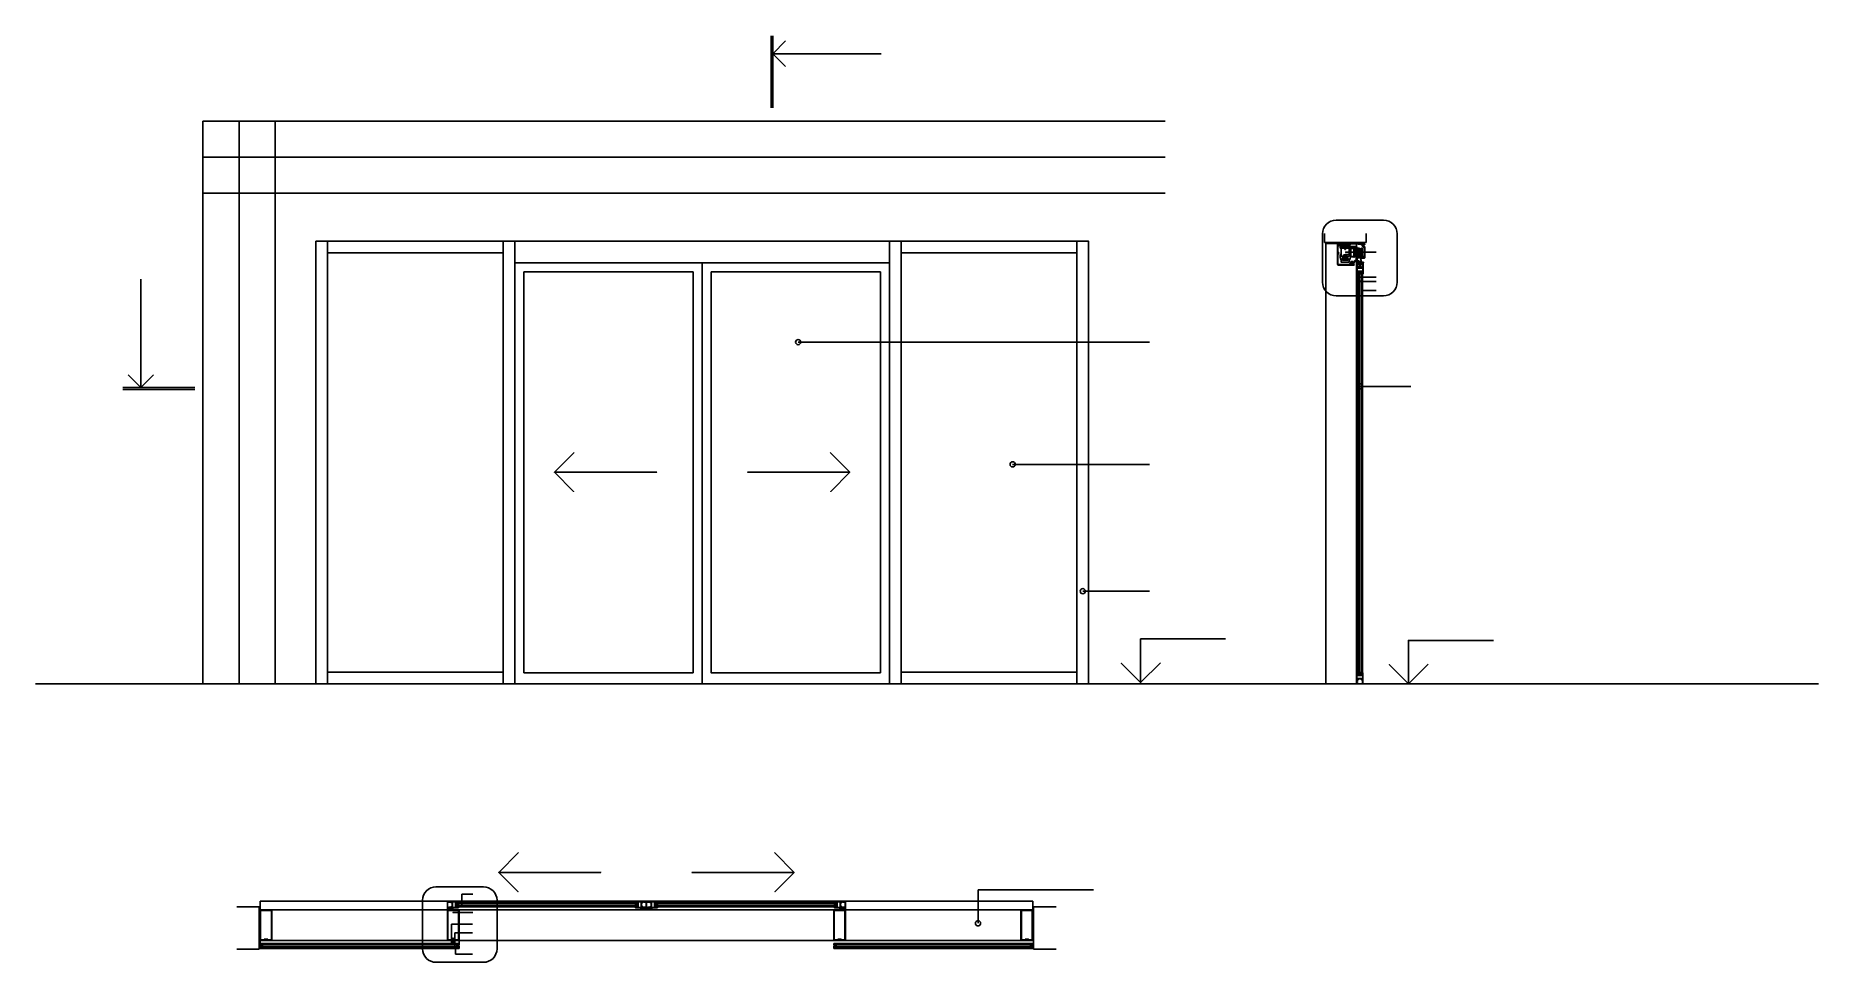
# Model space of a CAD drawing. Header units: metres. Extents: x 48.37 to 58.25, y -25.96 to -20.83.
import ezdxf

# ---------------------------------------------------------------- set-up
doc = ezdxf.new("R2010")
doc.units = ezdxf.units.M
for name, color, linetype in [('0-COTAS REF', 7, 'Continuous'), ('0-TEXTO', 7, 'Continuous'), ('0-TEXTO DETALLE', 7, 'Continuous')]:
    doc.layers.add(name, color=color, linetype=linetype)

msp = doc.modelspace()

# ---------------------------------------------------------------- linework, layer by layer
at = {"color": 11}
for p, q in [((49.9254, -21.9686), (49.9254, -24.4206)), ((54.2054, -21.9686), (49.9254, -21.9686)), ((51.0279, -21.9686), (51.0279, -24.4206)), ((53.1029, -21.9686), (53.1029, -24.4206)), ((54.2054, -21.9686), (54.2059, -24.4206)), ((55.5855, -21.9843), (55.5855, -22.0963)), ((55.5908, -21.9837), (55.5862, -21.9837)), ((55.5877, -21.9891), (55.5877, -22.0323)), ((55.5878, -21.9884), (55.5878, -21.9925)), ((55.5897, -21.989), (55.5897, -21.9915)), ((55.5989, -21.9912), (55.5914, -21.9926)), ((55.5918, -21.9871), (55.5918, -21.9886)), ((55.5992, -21.9938), (55.5918, -21.9951)), ((55.5936, -21.9893), (55.5925, -21.9893)), ((55.5936, -21.9863), (55.5936, -21.9893)), ((55.5967, -21.9808), (55.7227, -21.9808)), ((55.5967, -21.9808), (55.5967, -21.9822)), ((55.601, -21.9822), (55.5967, -21.9822)), ((55.6511, -21.9927), (55.601, -21.9927)), ((55.6017, -21.9829), (55.6017, -21.988)), ((55.6042, -21.9846), (55.6042, -21.9898)), ((55.6185, -21.9839), (55.6049, -21.9839)), ((55.6061, -21.9904), (55.6049, -21.9904)), ((55.6067, -21.9911), (55.6067, -21.9927)), ((55.6167, -21.9911), (55.6167, -21.9927)), ((55.6185, -21.9904), (55.6174, -21.9904)), ((55.6192, -21.9846), (55.6192, -21.9898)), ((55.6217, -21.9845), (55.6217, -21.9927)), ((55.631, -21.9838), (55.6224, -21.9838)), ((55.6316, -21.9845), (55.6316, -21.9927)), ((55.6343, -21.9851), (55.6343, -21.9896)), ((55.6484, -21.9844), (55.6349, -21.9844)), ((55.6359, -21.9903), (55.6349, -21.9903)), ((55.6366, -21.991), (55.6366, -21.9927)), ((55.6466, -21.991), (55.6466, -21.9927)), ((55.6484, -21.9903), (55.6472, -21.9903)), ((55.6491, -21.9851), (55.6491, -21.9896)), ((55.6518, -21.991), (55.6518, -21.9921)), ((55.6518, -21.991), (55.6548, -21.991)), ((55.6532, -21.9991), (55.6872, -21.9991)), ((55.6532, -21.9991), (55.6532, -22.0043)), ((55.6891, -22.0043), (55.6532, -22.0043)), ((55.6545, -21.9894), (55.6548, -21.9897)), ((55.6548, -21.9897), (55.6548, -21.991)), ((55.6566, -21.988), (55.6562, -21.9875)), ((55.6566, -21.988), (55.6579, -21.988)), ((55.6574, -21.9852), (55.6574, -21.9849)), ((55.6579, -21.9862), (55.6574, -21.9852)), ((55.6579, -21.9843), (55.6579, -21.9843)), ((55.6579, -21.988), (55.6579, -21.9862)), ((55.6996, -21.9843), (55.6581, -21.9843)), ((55.6832, -21.9991), (55.6832, -22.0043)), ((55.6891, -22.0043), (55.6891, -22.0803)), ((55.6939, -22.0058), (55.6939, -22.082)), ((55.6996, -21.9843), (55.7005, -21.9852)), ((55.7147, -21.9852), (55.7005, -21.9852)), ((55.7158, -21.9881), (55.7158, -21.9863)), ((55.7171, -21.9881), (55.7158, -21.9881)), ((55.7171, -21.9881), (55.7175, -21.9877)), ((55.7192, -21.9896), (55.7189, -21.9899)), ((55.7189, -21.9899), (55.7189, -21.9912)), ((55.7218, -21.9912), (55.7189, -21.9912)), ((55.7218, -21.9912), (55.7218, -21.9926)), ((55.7221, -21.9932), (55.7279, -22.0014)), ((55.7241, -21.9823), (55.7227, -21.9808)), ((55.7241, -21.9823), (55.7256, -21.9808)), ((55.7256, -21.9808), (55.7327, -21.9808)), ((55.7262, -21.9841), (55.7268, -21.9833)), ((55.7262, -21.9914), (55.7262, -21.9841)), ((55.7312, -21.9987), (55.7262, -21.9914)), ((55.7268, -21.9833), (55.7319, -21.9833)), ((55.7333, -21.9987), (55.7312, -21.9987)), ((55.7319, -22.0032), (55.7315, -22.0032)), ((55.7319, -21.9833), (55.7326, -21.984)), ((55.7326, -21.984), (55.7326, -21.9876)), ((55.7326, -21.9876), (55.7332, -21.9885)), ((55.7351, -21.9832), (55.7327, -21.9808)), ((55.733, -22.0043), (55.733, -22.0207)), ((55.7336, -22.0213), (55.733, -22.0207)), ((55.7332, -21.9885), (55.7352, -21.9885)), ((55.7336, -22.0213), (55.7336, -22.0514)), ((55.7351, -21.9862), (55.7351, -21.9832)), ((55.7358, -21.9862), (55.7351, -21.9862)), ((55.7352, -21.9885), (55.7358, -21.988)), ((55.7358, -21.988), (55.7358, -21.9862)), ((55.7376, -22.0074), (55.7371, -22.0079)), ((55.7371, -22.0079), (55.7371, -22.0178)), ((55.7376, -22.0183), (55.7371, -22.0178)), ((55.7376, -22.0025), (55.7376, -22.0074)), ((55.7376, -22.0183), (55.7376, -22.0583)), ((55.5883, -22.0323), (55.5877, -22.0323)), ((55.5877, -22.0342), (55.5877, -22.0362)), ((55.5891, -22.0342), (55.5877, -22.0342)), ((55.5891, -22.0362), (55.5877, -22.0362)), ((55.5877, -22.0382), (55.5877, -22.0963)), ((55.5883, -22.0382), (55.5877, -22.0382)), ((55.59, -22.0986), (55.6534, -22.0986)), ((55.6784, -22.1008), (55.59, -22.1008)), ((55.6541, -22.094), (55.6528, -22.0933)), ((55.6534, -22.0978), (55.6534, -22.0986)), ((55.6552, -22.0972), (55.6552, -22.0986)), ((55.6552, -22.0986), (55.6572, -22.0986)), ((55.671, -22.0916), (55.6562, -22.0916)), ((55.6562, -22.0916), (55.6562, -22.0928)), ((55.6572, -22.0972), (55.6572, -22.0986)), ((55.6599, -22.0937), (55.6599, -22.0986)), ((55.671, -22.0937), (55.6599, -22.0937)), ((55.6599, -22.0986), (55.6784, -22.0986)), ((55.671, -22.0937), (55.671, -22.0916)), ((55.6784, -22.0986), (55.6784, -22.1008)), ((55.7292, -22.0842), (55.6962, -22.0842)), ((55.7292, -22.0893), (55.698, -22.0893)), ((55.704, -22.0579), (55.7017, -22.0579)), ((55.7017, -22.0579), (55.7017, -22.0602)), ((55.708, -22.0602), (55.7017, -22.0602)), ((55.704, -22.0579), (55.704, -22.0551)), ((55.708, -22.0592), (55.7096, -22.0577)), ((55.708, -22.0592), (55.708, -22.0602)), ((55.7136, -22.0577), (55.7096, -22.0577)), ((55.7152, -22.0592), (55.7136, -22.0577)), ((55.7152, -22.0592), (55.7152, -22.0616)), ((55.7152, -22.0616), (55.718, -22.0616)), ((55.7192, -22.0628), (55.718, -22.0616)), ((55.7192, -22.0572), (55.7192, -22.0551)), ((55.728, -22.0572), (55.7192, -22.0572)), ((55.7192, -22.0628), (55.7331, -22.0628)), ((55.7277, -22.0545), (55.7277, -22.0572)), ((55.729, -22.0545), (55.7277, -22.0545)), ((55.729, -22.0545), (55.7294, -22.0549)), ((55.7292, -22.0842), (55.7292, -22.0893)), ((55.7336, -22.0514), (55.7308, -22.0514)), ((55.7308, -22.0527), (55.7308, -22.0514)), ((55.7311, -22.053), (55.7308, -22.0527)), ((55.697, -22.138), (55.6975, -22.1375)), ((55.697, -24.3688), (55.697, -22.138)), ((55.7005, -22.1375), (55.6975, -22.1375)), ((55.701, -22.138), (55.7005, -22.1375)), ((55.701, -22.138), (55.7015, -22.1375)), ((55.701, -24.3688), (55.701, -22.138)), ((55.7045, -22.1375), (55.7015, -22.1375)), ((55.705, -22.138), (55.7045, -22.1375)), ((55.705, -24.3688), (55.705, -22.138)), ((55.717, -22.138), (55.7175, -22.1375)), ((55.717, -24.3688), (55.717, -22.138)), ((55.7195, -22.1375), (55.7175, -22.1375)), ((55.72, -22.138), (55.7195, -22.1375)), ((55.72, -22.138), (55.7205, -22.1375)), ((55.72, -24.3688), (55.72, -22.138)), ((55.7225, -22.1375), (55.7205, -22.1375)), ((55.723, -22.138), (55.7225, -22.1375)), ((55.723, -24.3688), (55.723, -22.138)), ((55.6961, -24.3688), (55.6966, -24.3693)), ((55.6961, -24.3688), (55.6966, -24.3693)), ((55.6961, -24.3688), (55.6966, -24.3693)), ((55.6966, -24.3693), (55.6996, -24.3693)), ((55.7001, -24.3688), (55.6996, -24.3693)), ((55.7001, -24.3688), (55.7006, -24.3693)), ((55.7006, -24.3693), (55.7036, -24.3693)), ((55.7041, -24.3688), (55.7036, -24.3693)), ((55.7161, -24.3688), (55.7166, -24.3693)), ((55.7166, -24.3693), (55.7186, -24.3693)), ((55.7191, -24.3688), (55.7186, -24.3693)), ((55.7191, -24.3688), (55.7196, -24.3693)), ((55.7196, -24.3693), (55.7216, -24.3693)), ((55.7221, -24.3688), (55.7216, -24.3693)), ((55.7221, -24.3688), (55.7216, -24.3693)), ((55.7221, -24.3688), (55.7216, -24.3693)), ((50.7048, -25.6296), (50.7043, -25.6301)), ((50.7043, -25.6301), (50.7043, -25.6321)), ((50.7048, -25.6326), (50.7043, -25.6321)), ((50.7048, -25.6326), (50.7043, -25.6331)), ((50.7043, -25.6331), (50.7043, -25.6351)), ((50.7048, -25.6356), (50.7043, -25.6351)), ((50.7048, -25.6356), (50.7043, -25.6351)), ((50.7048, -25.6476), (50.7043, -25.6481)), ((50.7048, -25.6476), (50.7043, -25.6481)), ((50.7043, -25.6481), (50.7043, -25.6511)), ((50.7048, -25.6516), (50.7043, -25.6511)), ((50.7048, -25.6516), (50.7043, -25.6521)), ((50.7043, -25.6521), (50.7043, -25.6551)), ((50.7048, -25.6556), (50.7043, -25.6551)), ((51.7067, -25.6296), (50.7048, -25.6296)), ((51.7067, -25.6326), (50.7048, -25.6326)), ((51.7067, -25.6356), (50.7048, -25.6356)), ((51.7067, -25.6476), (50.7048, -25.6476)), ((51.7067, -25.6516), (50.7048, -25.6516)), ((51.7067, -25.6556), (50.7048, -25.6556)), ((51.7067, -25.6296), (51.7072, -25.6301)), ((51.7067, -25.6326), (51.7072, -25.6321)), ((51.7067, -25.6326), (51.7072, -25.6331)), ((51.7067, -25.6356), (51.7072, -25.6351)), ((51.7067, -25.6356), (51.7072, -25.6351)), ((51.7067, -25.6476), (51.7072, -25.6481)), ((51.7067, -25.6476), (51.7072, -25.6481)), ((51.7067, -25.6516), (51.7072, -25.6511)), ((51.7067, -25.6516), (51.7072, -25.6521)), ((51.7067, -25.6556), (51.7072, -25.6551)), ((51.7072, -25.6301), (51.7072, -25.6321)), ((51.7072, -25.6331), (51.7072, -25.6351)), ((51.7072, -25.6481), (51.7072, -25.6511)), ((51.7072, -25.6521), (51.7072, -25.6551)), ((51.8073, -25.6296), (51.8068, -25.6301)), ((51.8068, -25.6301), (51.8068, -25.6321)), ((51.8073, -25.6326), (51.8068, -25.6321)), ((51.8073, -25.6326), (51.8068, -25.6331)), ((51.8068, -25.6331), (51.8068, -25.6351)), ((51.8073, -25.6356), (51.8068, -25.6351)), ((51.8073, -25.6356), (51.8068, -25.6351)), ((51.8073, -25.6476), (51.8068, -25.6481)), ((51.8073, -25.6476), (51.8068, -25.6481)), ((51.8068, -25.6481), (51.8068, -25.6511)), ((51.8073, -25.6516), (51.8068, -25.6511)), ((51.8073, -25.6516), (51.8068, -25.6521)), ((51.8068, -25.6521), (51.8068, -25.6551)), ((51.8073, -25.6556), (51.8068, -25.6551)), ((51.8073, -25.6296), (52.8092, -25.6296)), ((51.8073, -25.6326), (52.8092, -25.6326)), ((51.8073, -25.6356), (52.8092, -25.6356)), ((51.8073, -25.6476), (52.8092, -25.6476)), ((51.8073, -25.6516), (52.8092, -25.6516)), ((51.8073, -25.6556), (52.8092, -25.6556)), ((52.8092, -25.6296), (52.8097, -25.6301)), ((52.8092, -25.6326), (52.8097, -25.6321)), ((52.8092, -25.6326), (52.8097, -25.6331)), ((52.8092, -25.6356), (52.8097, -25.6351)), ((52.8092, -25.6356), (52.8097, -25.6351)), ((52.8092, -25.6476), (52.8097, -25.6481)), ((52.8092, -25.6476), (52.8097, -25.6481)), ((52.8092, -25.6516), (52.8097, -25.6511)), ((52.8092, -25.6516), (52.8097, -25.6521)), ((52.8092, -25.6556), (52.8097, -25.6551)), ((52.8097, -25.6301), (52.8097, -25.6321)), ((52.8097, -25.6331), (52.8097, -25.6351)), ((52.8097, -25.6481), (52.8097, -25.6511)), ((52.8097, -25.6521), (52.8097, -25.6551)), ((49.6177, -25.8586), (49.6172, -25.8591)), ((49.6172, -25.8591), (49.6172, -25.8611)), ((49.6177, -25.8616), (49.6172, -25.8611)), ((49.6177, -25.8616), (49.6172, -25.8621)), ((49.6172, -25.8621), (49.6172, -25.8641)), ((49.6177, -25.8646), (49.6172, -25.8641)), ((49.6177, -25.8646), (49.6172, -25.8641)), ((50.719, -25.8586), (49.6177, -25.8586)), ((50.719, -25.8616), (49.6177, -25.8616)), ((50.719, -25.8646), (49.6177, -25.8646)), ((50.719, -25.8586), (50.7195, -25.8591)), ((50.719, -25.8616), (50.7195, -25.8611)), ((50.719, -25.8616), (50.7195, -25.8621)), ((50.719, -25.8646), (50.7195, -25.8641)), ((50.719, -25.8646), (50.7195, -25.8641)), ((50.719, -25.8646), (50.7195, -25.8641)), ((50.7195, -25.8591), (50.7195, -25.8611)), ((50.7195, -25.8621), (50.7195, -25.8641)), ((52.7952, -25.8586), (52.7947, -25.8591)), ((52.7947, -25.8591), (52.7947, -25.8611)), ((52.7952, -25.8616), (52.7947, -25.8611)), ((52.7952, -25.8616), (52.7947, -25.8621)), ((52.7947, -25.8621), (52.7947, -25.8641)), ((52.7952, -25.8646), (52.7947, -25.8641)), ((53.8965, -25.8586), (52.7952, -25.8586)), ((53.8965, -25.8616), (52.7952, -25.8616)), ((53.8967, -25.8646), (52.7952, -25.8646)), ((53.8965, -25.8586), (53.897, -25.8591)), ((53.8965, -25.8616), (53.897, -25.8611)), ((53.8965, -25.8616), (53.897, -25.8621)), ((53.897, -25.8591), (53.897, -25.8611)), ((53.897, -25.8621), (53.897, -25.8641)), ((49.6177, -25.8766), (49.6172, -25.8771)), ((49.6177, -25.8766), (49.6172, -25.8771)), ((49.6172, -25.8771), (49.6172, -25.8801)), ((49.6177, -25.8806), (49.6172, -25.8801)), ((49.6177, -25.8806), (49.6172, -25.8811)), ((49.6172, -25.8811), (49.6172, -25.8841)), ((49.6177, -25.8846), (49.6172, -25.8841)), ((50.719, -25.8766), (49.6177, -25.8766)), ((50.719, -25.8806), (49.6177, -25.8806)), ((50.719, -25.8846), (49.6177, -25.8846)), ((50.719, -25.8766), (50.7195, -25.8771)), ((50.719, -25.8806), (50.7195, -25.8801)), ((50.719, -25.8806), (50.7195, -25.8811)), ((50.719, -25.8846), (50.7195, -25.8841)), ((50.7195, -25.8771), (50.7195, -25.8801)), ((50.7195, -25.8811), (50.7195, -25.8841)), ((52.7952, -25.8766), (52.7947, -25.8771)), ((52.7952, -25.8766), (52.7947, -25.8771)), ((52.7947, -25.8771), (52.7947, -25.8801)), ((52.7952, -25.8806), (52.7947, -25.8801)), ((52.7952, -25.8806), (52.7947, -25.8811)), ((52.7947, -25.8811), (52.7947, -25.8841)), ((52.7952, -25.8846), (52.7947, -25.8841)), ((53.8965, -25.8766), (52.7952, -25.8766)), ((53.8965, -25.8806), (52.7952, -25.8806)), ((53.8965, -25.8846), (52.7952, -25.8846)), ((53.8965, -25.8766), (53.897, -25.8771)), ((53.8965, -25.8806), (53.897, -25.8801)), ((53.8965, -25.8806), (53.897, -25.8811)), ((53.8965, -25.8846), (53.897, -25.8841)), ((53.897, -25.8771), (53.897, -25.8801)), ((53.897, -25.8811), (53.897, -25.8841))]:
    msp.add_line(p, q, dxfattribs=at)
at = {"color": 8}
for p, q in [((52.0654, -21.9686), (49.9254, -21.9686)), ((49.9904, -21.9686), (49.9904, -24.4206)), ((50.9629, -24.4206), (50.9629, -21.9686)), ((51.0279, -24.4206), (51.0279, -21.9686)), ((54.2054, -21.9686), (52.0654, -21.9686)), ((53.1029, -24.4206), (53.1029, -21.9686)), ((53.1679, -24.4206), (53.1679, -21.9686)), ((54.1404, -24.4206), (54.1404, -21.9686)), ((50.9629, -22.0336), (49.9904, -22.0336)), ((53.1029, -22.0886), (51.0279, -22.0886)), ((52.0654, -22.0886), (52.0654, -24.4206)), ((54.1404, -22.0336), (53.1679, -22.0336)), ((52.0155, -22.1386), (51.0779, -22.1386)), ((51.0779, -22.1386), (51.0779, -24.3587)), ((52.0155, -22.1386), (52.0155, -24.3587)), ((53.053, -22.1386), (52.1154, -22.1386)), ((52.1154, -22.1386), (52.1154, -24.3587)), ((53.053, -22.1386), (53.053, -24.3587)), ((55.7004, -24.3693), (55.7004, -22.1375)), ((55.705, -22.1502), (55.717, -22.1502)), ((55.716, -22.1452), (55.717, -22.1452)), ((55.717, -22.138), (55.7175, -22.1375)), ((50.9629, -24.3556), (49.9904, -24.3556)), ((52.0155, -24.3587), (51.0779, -24.3587)), ((53.053, -24.3587), (52.1154, -24.3587)), ((54.1404, -24.3556), (53.1679, -24.3556)), ((55.7151, -24.3566), (55.7031, -24.3566)), ((55.7041, -24.3616), (55.7031, -24.3616)), ((55.7141, -24.3616), (55.7151, -24.3616)), ((49.617, -25.6724), (49.617, -25.623)), ((49.617, -25.6714), (52.7955, -25.6714)), ((50.6834, -25.6674), (50.6834, -25.6604)), ((50.7105, -25.6366), (50.7105, -25.6356)), ((50.7105, -25.6466), (50.7105, -25.6476)), ((50.7155, -25.6356), (50.7155, -25.6476)), ((51.696, -25.6356), (51.696, -25.6476)), ((51.701, -25.6366), (51.701, -25.6356)), ((51.701, -25.6466), (51.701, -25.6476)), ((51.7281, -25.6674), (51.7281, -25.6604)), ((51.7859, -25.6674), (51.7859, -25.6604)), ((51.813, -25.6366), (51.813, -25.6356)), ((51.813, -25.6466), (51.813, -25.6476)), ((51.818, -25.6356), (51.818, -25.6476)), ((52.7985, -25.6356), (52.7985, -25.6476)), ((52.8035, -25.6366), (52.8035, -25.6356)), ((52.8035, -25.6466), (52.8035, -25.6476)), ((52.8306, -25.6674), (52.8306, -25.6604)), ((53.833, -25.6714), (52.8585, -25.6714)), ((53.897, -25.6724), (53.897, -25.623)), ((49.617, -25.8414), (52.7949, -25.8414)), ((49.6249, -25.8656), (49.6249, -25.8646)), ((49.6299, -25.8646), (49.6299, -25.8766)), ((50.7069, -25.8766), (50.7069, -25.8646)), ((50.7119, -25.8656), (50.7119, -25.8646)), ((52.8024, -25.8656), (52.8024, -25.8646)), ((52.8074, -25.8646), (52.8074, -25.8766)), ((53.8843, -25.8766), (53.8843, -25.8646)), ((53.8893, -25.8656), (53.8893, -25.8646)), ((53.8965, -25.8646), (53.897, -25.8641)), ((53.8965, -25.8646), (53.897, -25.8641)), ((53.8965, -25.8646), (53.897, -25.8641)), ((49.6249, -25.8756), (49.6249, -25.8766)), ((50.7119, -25.8756), (50.7119, -25.8766)), ((52.8024, -25.8756), (52.8024, -25.8766)), ((53.8893, -25.8756), (53.8893, -25.8766)), ((53.8965, -25.8766), (53.897, -25.8771)), ((53.8965, -25.8766), (53.897, -25.8771))]:
    msp.add_line(p, q, dxfattribs=at)
at = {"color": 4}
for p, q in [((55.5124, -21.9758), (55.5124, -21.9258)), ((55.7446, -21.9758), (55.5124, -21.9758)), ((55.7446, -21.9758), (55.7446, -21.9258)), ((48.3736, -24.4206), (58.249, -24.4206)), ((49.4872, -25.6551), (49.612, -25.6551)), ((49.612, -25.6551), (49.612, -25.89)), ((53.902, -25.6551), (53.902, -25.89)), ((53.902, -25.6551), (54.0268, -25.6551)), ((49.4872, -25.89), (49.612, -25.89)), ((53.902, -25.89), (54.0268, -25.89))]:
    msp.add_line(p, q, dxfattribs=at)
at = {"color": 251}
for p, q in [((55.6525, -22.0023), (55.6006, -22.0023)), ((55.6006, -22.0023), (55.6006, -22.0074)), ((55.6006, -22.0074), (55.6525, -22.0074)), ((55.6017, -21.9927), (55.6017, -22.0023)), ((55.6517, -21.9957), (55.6017, -21.9957)), ((55.6517, -21.9925), (55.6517, -22.0023)), ((55.6525, -22.0074), (55.6525, -22.0023)), ((55.6543, -22.0121), (55.6543, -22.0102)), ((55.6596, -22.0132), (55.6596, -22.0558)), ((55.6624, -22.0102), (55.6624, -22.0121)), ((55.6745, -22.0121), (55.6745, -22.0102)), ((55.6766, -22.058), (55.6766, -22.013)), ((55.6793, -22.0128), (55.6793, -22.058)), ((55.6826, -22.0102), (55.6826, -22.0121)), ((55.6993, -22.007), (55.6939, -22.007)), ((55.6993, -22.0181), (55.6993, -22.007)), ((55.7035, -22.0071), (55.7015, -22.0071)), ((55.7015, -22.0071), (55.7015, -22.0552)), ((55.7035, -22.0071), (55.7035, -22.0552)), ((55.7116, -22.0076), (55.7116, -22.06)), ((55.7196, -22.0071), (55.7196, -22.0552)), ((55.7217, -22.0071), (55.7196, -22.0071)), ((55.7217, -22.0071), (55.7217, -22.0552)), ((55.593, -22.0341), (55.5946, -22.0331)), ((55.593, -22.0364), (55.5946, -22.0373)), ((55.6055, -22.0482), (55.6005, -22.0482)), ((55.6117, -22.0654), (55.6167, -22.0654)), ((55.6426, -22.0672), (55.6127, -22.0672)), ((55.6127, -22.0732), (55.6127, -22.0672)), ((55.6426, -22.0732), (55.6127, -22.0732)), ((55.619, -22.0546), (55.619, -22.0631)), ((55.6279, -22.0451), (55.6216, -22.0451)), ((55.6279, -22.0472), (55.6279, -22.0426)), ((55.6496, -22.0426), (55.6279, -22.0426)), ((55.6399, -22.0517), (55.6357, -22.0517)), ((55.6368, -22.0546), (55.6368, -22.0631)), ((55.6441, -22.0654), (55.639, -22.0654)), ((55.6552, -22.0482), (55.6496, -22.0482)), ((55.6578, -22.0887), (55.6578, -22.0916)), ((55.6578, -22.0887), (55.6736, -22.0888)), ((55.6716, -22.087), (55.6592, -22.087)), ((55.6592, -22.087), (55.6592, -22.0888)), ((55.6766, -22.0529), (55.6596, -22.0529)), ((55.6596, -22.0558), (55.6766, -22.0558)), ((55.6608, -22.0856), (55.6608, -22.087)), ((55.67, -22.0856), (55.67, -22.087)), ((55.671, -22.0916), (55.6742, -22.0916)), ((55.671, -22.0937), (55.671, -22.0986)), ((55.6716, -22.087), (55.6715, -22.0888)), ((55.6732, -22.0916), (55.6732, -22.0986)), ((55.6736, -22.0888), (55.6817, -22.075)), ((55.7242, -22.0312), (55.6748, -22.0312)), ((55.6761, -22.0905), (55.685, -22.0754)), ((55.6793, -22.058), (55.6766, -22.058)), ((55.6803, -22.0274), (55.6793, -22.0274)), ((55.6803, -22.0349), (55.6793, -22.0349)), ((55.6816, -22.0285), (55.6816, -22.0338)), ((55.6817, -22.075), (55.685, -22.075)), ((55.6877, -22.0284), (55.6826, -22.0284)), ((55.6877, -22.0339), (55.6826, -22.0339)), ((55.685, -22.075), (55.685, -22.0754)), ((55.7015, -22.0484), (55.6993, -22.0484)), ((55.6993, -22.0484), (55.6993, -22.0608)), ((55.7035, -22.0552), (55.7015, -22.0552)), ((55.7217, -22.0552), (55.7196, -22.0552)), ((50.6853, -25.8518), (50.6823, -25.8538)), ((50.6898, -25.8323), (50.6848, -25.8352)), ((50.6898, -25.8343), (50.6848, -25.8372)), ((50.6898, -25.8363), (50.6848, -25.8392)), ((50.6898, -25.8383), (50.6848, -25.8412)), ((50.6898, -25.8403), (50.6848, -25.8432)), ((50.6898, -25.8423), (50.6848, -25.8452)), ((50.6898, -25.8443), (50.6848, -25.8472)), ((50.6898, -25.8463), (50.6848, -25.8492)), ((50.6898, -25.8483), (50.6848, -25.8512)), ((50.6873, -25.8271), (50.6853, -25.8314)), ((50.6853, -25.8314), (50.6853, -25.8518)), ((50.6893, -25.8518), (50.6853, -25.8518)), ((50.6877, -25.8538), (50.687, -25.8538)), ((50.687, -25.8538), (50.687, -25.8543)), ((50.6873, -25.8271), (50.6893, -25.8314)), ((50.6877, -25.8538), (50.6877, -25.8543)), ((50.6893, -25.8314), (50.6893, -25.8518)), ((50.6893, -25.8518), (50.6923, -25.8538))]:
    msp.add_line(p, q, dxfattribs=at)
for p, q in [((55.7023, -22.1112), (55.7023, -22.1157)), ((55.7163, -22.1112), (55.7023, -22.1112)), ((55.7163, -22.1137), (55.7023, -22.1137)), ((55.704, -22.0993), (55.704, -22.0923)), ((55.7045, -22.0918), (55.7141, -22.0918)), ((55.7141, -22.0998), (55.7045, -22.0998)), ((55.7063, -22.0998), (55.7063, -22.1112)), ((55.7123, -22.0998), (55.7123, -22.1112)), ((55.7146, -22.0923), (55.7146, -22.0993)), ((55.7163, -22.1112), (55.7163, -22.1157))]:
    msp.add_line(p, q)
at = {"color": 8, "linetype": 'CONTINUOUS', "ltscale": 100}
msp.add_line((49.617, -25.623), (53.897, -25.623), dxfattribs=at)
at = {"color": 0}
for p, q in [((50.6637, -25.6675), (50.6609, -25.6736)), ((50.6619, -25.6736), (50.664, -25.6675)), ((50.6628, -25.6736), (50.6643, -25.6675)), ((50.6637, -25.6736), (50.6643, -25.6675)), ((50.664, -25.6736), (50.6646, -25.6675)), ((50.6644, -25.6736), (50.6649, -25.6675)), ((50.6648, -25.6736), (50.6654, -25.6675)), ((50.6653, -25.6736), (50.6658, -25.6675)), ((50.6657, -25.6736), (50.6663, -25.6675)), ((50.6662, -25.6736), (50.6668, -25.6675)), ((50.6666, -25.6736), (50.6672, -25.6675)), ((50.667, -25.6736), (50.6676, -25.6675)), ((50.6674, -25.6736), (50.6679, -25.6675)), ((50.6677, -25.6736), (50.6682, -25.6675)), ((50.6679, -25.6736), (50.6685, -25.6675)), ((50.6683, -25.6736), (50.6684, -25.6675)), ((50.6685, -25.6736), (50.6685, -25.6675)), ((50.6686, -25.6736), (50.6686, -25.6675)), ((50.6693, -25.6736), (50.6687, -25.6675)), ((50.6688, -25.6736), (50.6688, -25.6675)), ((50.6695, -25.6736), (50.6689, -25.6675)), ((50.6698, -25.6736), (50.6692, -25.6675)), ((50.6701, -25.6736), (50.6696, -25.6675)), ((50.6706, -25.6736), (50.67, -25.6675)), ((50.671, -25.6736), (50.6704, -25.6675)), ((50.6714, -25.6736), (50.6708, -25.6675)), ((50.6719, -25.6736), (50.6713, -25.6675)), ((50.6724, -25.6736), (50.6718, -25.6675)), ((50.6728, -25.6736), (50.6722, -25.6675)), ((50.6731, -25.6736), (50.6725, -25.6675)), ((50.6743, -25.6736), (50.6729, -25.6675)), ((50.6734, -25.6736), (50.6729, -25.6675)), ((50.6753, -25.6736), (50.6732, -25.6675)), ((50.6735, -25.6675), (50.6762, -25.6736)), ((51.7381, -25.6675), (51.7353, -25.6736)), ((51.7363, -25.6736), (51.7384, -25.6675)), ((51.7372, -25.6736), (51.7387, -25.6675)), ((51.7381, -25.6736), (51.7387, -25.6675)), ((51.7385, -25.6736), (51.7391, -25.6675)), ((51.7388, -25.6736), (51.7394, -25.6675)), ((51.7392, -25.6736), (51.7398, -25.6675)), ((51.7397, -25.6736), (51.7403, -25.6675)), ((51.7402, -25.6736), (51.7407, -25.6675)), ((51.7406, -25.6736), (51.7412, -25.6675)), ((51.741, -25.6736), (51.7416, -25.6675)), ((51.7414, -25.6736), (51.742, -25.6675)), ((51.7418, -25.6736), (51.7424, -25.6675)), ((51.7421, -25.6736), (51.7427, -25.6675)), ((51.7423, -25.6736), (51.7429, -25.6675)), ((51.7427, -25.6736), (51.7428, -25.6675)), ((51.743, -25.6736), (51.743, -25.6675)), ((51.7431, -25.6736), (51.7431, -25.6675)), ((51.7437, -25.6736), (51.7431, -25.6675)), ((51.7433, -25.6736), (51.7432, -25.6675)), ((51.7439, -25.6736), (51.7433, -25.6675)), ((51.7442, -25.6736), (51.7436, -25.6675)), ((51.7446, -25.6736), (51.744, -25.6675)), ((51.745, -25.6736), (51.7444, -25.6675)), ((51.7454, -25.6736), (51.7448, -25.6675)), ((51.7458, -25.6736), (51.7453, -25.6675)), ((51.7463, -25.6736), (51.7457, -25.6675)), ((51.7468, -25.6736), (51.7462, -25.6675)), ((51.7472, -25.6736), (51.7466, -25.6675)), ((51.7475, -25.6736), (51.747, -25.6675)), ((51.7488, -25.6736), (51.7473, -25.6675)), ((51.7479, -25.6736), (51.7473, -25.6675)), ((51.7497, -25.6736), (51.7476, -25.6675)), ((51.7479, -25.6675), (51.7507, -25.6736)), ((51.7661, -25.6675), (51.7633, -25.6736)), ((51.7643, -25.6736), (51.7664, -25.6675)), ((51.7652, -25.6736), (51.7667, -25.6675)), ((51.7661, -25.6736), (51.7667, -25.6675)), ((51.7665, -25.6736), (51.7671, -25.6675)), ((51.7668, -25.6736), (51.7674, -25.6675)), ((51.7672, -25.6736), (51.7678, -25.6675)), ((51.7677, -25.6736), (51.7683, -25.6675)), ((51.7682, -25.6736), (51.7687, -25.6675)), ((51.7686, -25.6736), (51.7692, -25.6675)), ((51.769, -25.6736), (51.7696, -25.6675)), ((51.7694, -25.6736), (51.77, -25.6675)), ((51.7698, -25.6736), (51.7704, -25.6675)), ((51.7701, -25.6736), (51.7707, -25.6675)), ((51.7703, -25.6736), (51.7709, -25.6675)), ((51.7707, -25.6736), (51.7708, -25.6675)), ((51.771, -25.6736), (51.771, -25.6675)), ((51.7711, -25.6736), (51.7711, -25.6675)), ((51.7717, -25.6736), (51.7711, -25.6675)), ((51.7713, -25.6736), (51.7712, -25.6675)), ((51.7719, -25.6736), (51.7713, -25.6675)), ((51.7722, -25.6736), (51.7716, -25.6675)), ((51.7726, -25.6736), (51.772, -25.6675)), ((51.773, -25.6736), (51.7724, -25.6675)), ((51.7734, -25.6736), (51.7728, -25.6675)), ((51.7738, -25.6736), (51.7733, -25.6675)), ((51.7743, -25.6736), (51.7737, -25.6675)), ((51.7748, -25.6736), (51.7742, -25.6675)), ((51.7752, -25.6736), (51.7746, -25.6675)), ((51.7755, -25.6736), (51.775, -25.6675)), ((51.7768, -25.6736), (51.7753, -25.6675)), ((51.7759, -25.6736), (51.7753, -25.6675)), ((51.7777, -25.6736), (51.7756, -25.6675)), ((51.7759, -25.6675), (51.7787, -25.6736)), ((52.8406, -25.6675), (52.8378, -25.6736)), ((52.8388, -25.6736), (52.8409, -25.6675)), ((52.8397, -25.6736), (52.8412, -25.6675)), ((52.8406, -25.6736), (52.8412, -25.6675)), ((52.841, -25.6736), (52.8416, -25.6675)), ((52.8413, -25.6736), (52.8419, -25.6675)), ((52.8417, -25.6736), (52.8423, -25.6675)), ((52.8422, -25.6736), (52.8428, -25.6675)), ((52.8427, -25.6736), (52.8432, -25.6675)), ((52.8431, -25.6736), (52.8437, -25.6675)), ((52.8435, -25.6736), (52.8441, -25.6675)), ((52.8439, -25.6736), (52.8445, -25.6675)), ((52.8443, -25.6736), (52.8449, -25.6675)), ((52.8446, -25.6736), (52.8452, -25.6675)), ((52.8448, -25.6736), (52.8454, -25.6675)), ((52.8452, -25.6736), (52.8453, -25.6675)), ((52.8455, -25.6736), (52.8455, -25.6675)), ((52.8456, -25.6736), (52.8456, -25.6675)), ((52.8462, -25.6736), (52.8456, -25.6675)), ((52.8458, -25.6736), (52.8457, -25.6675)), ((52.8464, -25.6736), (52.8458, -25.6675)), ((52.8467, -25.6736), (52.8461, -25.6675)), ((52.8471, -25.6736), (52.8465, -25.6675)), ((52.8475, -25.6736), (52.8469, -25.6675)), ((52.8479, -25.6736), (52.8473, -25.6675)), ((52.8483, -25.6736), (52.8478, -25.6675)), ((52.8488, -25.6736), (52.8482, -25.6675)), ((52.8493, -25.6736), (52.8487, -25.6675)), ((52.8497, -25.6736), (52.8491, -25.6675)), ((52.85, -25.6736), (52.8495, -25.6675)), ((52.8513, -25.6736), (52.8498, -25.6675)), ((52.8504, -25.6736), (52.8498, -25.6675)), ((52.8522, -25.6736), (52.8501, -25.6675)), ((52.8504, -25.6675), (52.8532, -25.6736))]:
    msp.add_line(p, q, dxfattribs=at)
at = {"color": 8, "linetype": 'CONTINUOUS'}
for p, q in [((51.7072, -25.6522), (50.7043, -25.6522)), ((51.8068, -25.6522), (52.8097, -25.6522)), ((50.7195, -25.8811), (49.6172, -25.8811)), ((53.897, -25.8811), (52.7947, -25.8811))]:
    msp.add_line(p, q, dxfattribs=at)
at = {"color": 11}
for points in [[(49.9254, -21.9686), (51.0279, -21.9686), (51.0279, -24.4206), (49.9254, -24.4206)], [(53.1029, -21.9686), (54.2059, -21.9686), (54.2059, -24.4206), (53.1029, -24.4206)], [(55.6941, -22.1264), (55.6947, -22.1264), (55.6947, -22.127), (55.6941, -22.127), (55.6941, -22.1347), (55.6957, -22.1347), (55.6957, -22.1352), (55.7098, -22.1352), (55.7098, -22.1347), (55.7104, -22.1347), (55.7104, -22.1352), (55.7245, -22.1352), (55.7245, -22.1347), (55.7261, -22.1347), (55.7261, -22.127), (55.7255, -22.127), (55.7255, -22.1264), (55.7261, -22.1264), (55.7261, -22.1187), (55.7245, -22.1187), (55.7245, -22.1182), (55.7118, -22.1182), (55.6957, -22.1182), (55.6957, -22.1187), (55.6941, -22.1187)]]:
    msp.add_lwpolyline(points, close=True, dxfattribs=at)
at = {"color": 8}
for points in [[(55.5198, -21.9808), (55.6898, -21.9808), (55.6898, -24.4206), (55.5198, -24.4206)], [(51.0779, -22.1386), (52.0155, -22.1386), (52.0155, -24.3587), (51.0779, -24.3587)], [(52.1154, -22.1386), (53.053, -22.1386), (53.053, -24.3587), (52.1154, -24.3587)], [(55.716, -22.1502), (55.706, -22.1502), (55.706, -22.1452), (55.7095, -22.1422), (55.7125, -22.1422), (55.716, -22.1452)], [(55.7155, -22.1497), (55.7065, -22.1497), (55.7065, -22.1453), (55.7097, -22.1427), (55.7122, -22.1427), (55.7155, -22.1453)], [(55.7041, -24.3566), (55.7141, -24.3566), (55.7141, -24.3616), (55.7106, -24.3646), (55.7076, -24.3646), (55.7041, -24.3616)], [(55.7046, -24.3571), (55.7136, -24.3571), (55.7136, -24.3615), (55.7104, -24.3641), (55.7079, -24.3641), (55.7046, -24.3615)], [(49.617, -25.6714), (50.7195, -25.6714), (50.7195, -25.8574), (49.617, -25.8574)], [(50.7155, -25.6366), (50.7155, -25.6466), (50.7105, -25.6466), (50.7075, -25.6431), (50.7075, -25.6401), (50.7105, -25.6366)], [(50.715, -25.6371), (50.715, -25.6461), (50.7107, -25.6461), (50.708, -25.6428), (50.708, -25.6404), (50.7107, -25.6371)], [(51.696, -25.6366), (51.696, -25.6466), (51.701, -25.6466), (51.704, -25.6431), (51.704, -25.6401), (51.701, -25.6366)], [(51.6965, -25.6371), (51.6965, -25.6461), (51.7008, -25.6461), (51.7035, -25.6428), (51.7035, -25.6404), (51.7008, -25.6371)], [(51.818, -25.6366), (51.818, -25.6466), (51.813, -25.6466), (51.81, -25.6431), (51.81, -25.6401), (51.813, -25.6366)], [(51.8175, -25.6371), (51.8175, -25.6461), (51.8132, -25.6461), (51.8105, -25.6428), (51.8105, -25.6404), (51.8132, -25.6371)], [(52.7945, -25.6714), (53.897, -25.6714), (53.897, -25.8414), (52.7945, -25.8414)], [(52.7985, -25.6366), (52.7985, -25.6466), (52.8035, -25.6466), (52.8065, -25.6431), (52.8065, -25.6401), (52.8035, -25.6366)], [(52.799, -25.6371), (52.799, -25.6461), (52.8033, -25.6461), (52.806, -25.6428), (52.806, -25.6404), (52.8033, -25.6371)], [(49.6299, -25.8656), (49.6299, -25.8756), (49.6249, -25.8756), (49.6219, -25.8721), (49.6219, -25.8691), (49.6249, -25.8656)], [(49.6294, -25.8661), (49.6294, -25.8751), (49.625, -25.8751), (49.6224, -25.8718), (49.6224, -25.8694), (49.625, -25.8661)], [(50.7069, -25.8656), (50.7069, -25.8756), (50.7119, -25.8756), (50.7149, -25.8721), (50.7149, -25.8691), (50.7119, -25.8656)], [(50.7074, -25.8661), (50.7074, -25.8751), (50.7117, -25.8751), (50.7144, -25.8718), (50.7144, -25.8694), (50.7117, -25.8661)], [(52.8074, -25.8656), (52.8074, -25.8756), (52.8024, -25.8756), (52.7994, -25.8721), (52.7994, -25.8691), (52.8024, -25.8656)], [(52.8069, -25.8661), (52.8069, -25.8751), (52.8025, -25.8751), (52.7999, -25.8718), (52.7999, -25.8694), (52.8025, -25.8661)], [(53.8843, -25.8656), (53.8843, -25.8756), (53.8893, -25.8756), (53.8923, -25.8721), (53.8923, -25.8691), (53.8893, -25.8656)], [(53.8848, -25.8661), (53.8848, -25.8751), (53.8892, -25.8751), (53.8918, -25.8718), (53.8918, -25.8694), (53.8892, -25.8661)]]:
    msp.add_lwpolyline(points, close=True, dxfattribs=at)
at = {"color": 251}
for points in [[(55.6403, -22.0534), (55.6496, -22.0534), (55.6496, -22.0074), (55.6055, -22.0074), (55.6055, -22.0534), (55.6154, -22.0534)], [(55.6818, -22.0125), (55.6818, -22.0218), (55.6857, -22.0218), (55.6857, -22.0105), (55.6826, -22.0105)], [(55.608, -22.0692), (55.6058, -22.0692), (55.6058, -22.0851), (55.6496, -22.0851), (55.6496, -22.0692), (55.6477, -22.0692)], [(55.703, -22.0804), (55.7018, -22.0804), (55.7018, -22.0769), (55.6994, -22.0769), (55.6994, -22.0789), (55.6939, -22.0789)], [(55.6993, -22.0608), (55.7094, -22.0608), (55.7094, -22.0593), (55.7142, -22.0593), (55.7142, -22.0615), (55.7149, -22.0623), (55.7149, -22.0736), (55.7167, -22.0736), (55.7167, -22.0804), (55.7153, -22.0804)]]:
    msp.add_lwpolyline(points, dxfattribs=at)
for points in [[(55.6832, -22.0066), (55.6533, -22.0066), (55.6533, -22.0102), (55.6832, -22.0102)], [(55.6603, -22.0043), (55.6563, -22.0043), (55.6563, -22.0066), (55.6603, -22.0066)], [(55.6807, -22.0043), (55.6765, -22.0043), (55.6765, -22.0066), (55.6807, -22.0066)], [(55.6874, -22.0117), (55.6861, -22.0117), (55.6861, -22.0208), (55.6874, -22.0208)], [(55.6891, -22.0102), (55.6874, -22.0102), (55.6874, -22.0222), (55.6891, -22.0222)], [(55.7027, -22.0181), (55.6934, -22.0181), (55.6934, -22.0222), (55.7027, -22.0222)], [(55.6522, -22.0253), (55.6496, -22.0253), (55.6496, -22.0373), (55.6522, -22.0373)], [(55.6596, -22.0264), (55.6522, -22.0264), (55.6522, -22.0363), (55.6596, -22.0363)], [(55.6708, -22.0817), (55.66, -22.0817), (55.66, -22.0856), (55.6708, -22.0856)], [(55.6877, -22.0254), (55.6826, -22.0254), (55.6826, -22.037), (55.6877, -22.037)], [(55.6891, -22.0242), (55.6877, -22.0242), (55.6877, -22.0383), (55.6891, -22.0383)], [(55.7171, -22.0824), (55.7013, -22.0824), (55.7013, -22.0842), (55.7171, -22.0842)], [(55.7054, -22.0312), (55.7015, -22.0312), (55.7015, -22.0361), (55.7054, -22.0361)], [(55.7164, -22.0918), (55.7022, -22.0918), (55.7022, -22.0972), (55.7164, -22.0972)], [(55.7153, -22.0804), (55.703, -22.0804), (55.703, -22.0824), (55.7153, -22.0824)], [(55.7131, -22.0893), (55.7052, -22.0893), (55.7052, -22.0972), (55.7131, -22.0972)]]:
    msp.add_lwpolyline(points, close=True, dxfattribs=at)
at = {"color": 11}
for points in [[(55.6941, -22.1369, -0.414214), (55.6944, -22.1366), (55.6954, -22.1366, -0.414214), (55.6956, -22.1368), (55.6956, -22.1376, 0.414214), (55.6959, -22.1379), (55.6963, -22.1379, 0.414214), (55.6966, -22.1376), (55.6966, -22.1369, -0.414214), (55.6969, -22.1366), (55.7233, -22.1366, -0.414214), (55.7236, -22.1369), (55.7236, -22.1376, 0.414214), (55.7239, -22.1379), (55.7243, -22.1379, 0.414214), (55.7246, -22.1376), (55.7246, -22.1368, -0.414214), (55.7248, -22.1366), (55.7258, -22.1366, -0.414214), (55.7261, -22.1369), (55.7261, -22.1436, -0.414214), (55.7258, -22.1439), (55.7248, -22.1439, -0.414214), (55.7246, -22.1437), (55.7246, -22.1429, 0.414214), (55.7243, -22.1426), (55.7239, -22.1426, 0.414214), (55.7236, -22.1429), (55.7236, -22.1447, 0.414214), (55.7239, -22.145), (55.7258, -22.145, -0.414214), (55.7261, -22.1453), (55.7261, -22.1479, -0.245436), (55.726, -22.1482, 0.095128), (55.7249, -22.1493, -0.552647), (55.7244, -22.1493, 0.263891), (55.7241, -22.1492), (55.7239, -22.1492, 0.414214), (55.7236, -22.1495), (55.7236, -22.1505, 0.414214), (55.7239, -22.1508), (55.7253, -22.1508, 0.311556), (55.7256, -22.1506, -0.214555), (55.7273, -22.1488, 0.311556), (55.7275, -22.1485), (55.7275, -22.0913, 0.414214), (55.727, -22.0908), (55.7241, -22.0908, 0.414214), (55.7238, -22.0911), (55.7238, -22.0931, 0.414214), (55.7241, -22.0934), (55.7243, -22.0934, 0.414214), (55.7246, -22.0931), (55.7246, -22.0922, -0.414214), (55.7249, -22.0919), (55.7258, -22.0919, -0.414214), (55.7261, -22.0922), (55.7261, -22.0989, -0.414214), (55.7258, -22.0992), (55.7249, -22.0992, -0.414214), (55.7246, -22.0989), (55.7246, -22.098, 0.414214), (55.7243, -22.0977), (55.7241, -22.0977, 0.414214), (55.7238, -22.098), (55.7238, -22.1014, 0.414214), (55.7241, -22.1017), (55.7243, -22.1017, 0.414214), (55.7246, -22.1014), (55.7246, -22.1005, -0.414214), (55.7249, -22.1002), (55.7258, -22.1002, -0.414214), (55.7261, -22.1005), (55.7261, -22.1072, -0.414214), (55.7258, -22.1075), (55.7249, -22.1075, -0.414214), (55.7246, -22.1072), (55.7246, -22.1063, 0.414214), (55.7243, -22.106), (55.7241, -22.106, 0.414214), (55.7238, -22.1063), (55.7238, -22.108, 0.414214), (55.7243, -22.1085), (55.7253, -22.1085, -0.310466), (55.7261, -22.109), (55.7261, -22.1165, -0.414214), (55.7258, -22.1168), (55.7234, -22.1168, -0.414214), (55.7231, -22.1165), (55.7231, -22.1133, 0.414214), (55.7221, -22.1123), (55.7195, -22.1123, 0.414214), (55.719, -22.1128), (55.719, -22.1133, 0.414214), (55.7195, -22.1138), (55.7213, -22.1138, -0.414214), (55.7216, -22.1141), (55.7216, -22.1165, -0.414214), (55.7213, -22.1168), (55.7121, -22.1168), (55.6989, -22.1168, -0.414214), (55.6986, -22.1165), (55.6986, -22.1141, -0.414214), (55.6989, -22.1138), (55.7007, -22.1138, 0.414214), (55.7012, -22.1133), (55.7012, -22.1128, 0.414214), (55.7007, -22.1123), (55.6981, -22.1123, 0.414214), (55.6971, -22.1133), (55.6971, -22.1165, -0.414214), (55.6968, -22.1168), (55.6944, -22.1168, -0.414214), (55.6941, -22.1165), (55.6941, -22.109, -0.310466), (55.6949, -22.1085), (55.6959, -22.1085, 0.414214), (55.6964, -22.108), (55.6964, -22.1063, 0.414214), (55.6961, -22.106), (55.6959, -22.106, 0.414214), (55.6956, -22.1063), (55.6956, -22.1072, -0.414214), (55.6953, -22.1075), (55.6944, -22.1075, -0.414214), (55.6941, -22.1072), (55.6941, -22.1005, -0.414214), (55.6944, -22.1002), (55.6953, -22.1002, -0.414214), (55.6956, -22.1005), (55.6956, -22.1014, 0.414214), (55.6959, -22.1017), (55.6961, -22.1017, 0.414214), (55.6964, -22.1014), (55.6964, -22.098, 0.414214), (55.6961, -22.0977), (55.6959, -22.0977, 0.414214), (55.6956, -22.098), (55.6956, -22.0989, -0.414214), (55.6953, -22.0992), (55.6944, -22.0992, -0.414214), (55.6941, -22.0989), (55.6941, -22.0922, -0.414214), (55.6944, -22.0919), (55.6953, -22.0919, -0.414214), (55.6956, -22.0922), (55.6956, -22.0931, 0.414214), (55.6959, -22.0934), (55.6961, -22.0934, 0.414214), (55.6964, -22.0931), (55.6964, -22.0911, 0.414214), (55.6961, -22.0908), (55.6932, -22.0908, 0.414214), (55.6927, -22.0913), (55.6927, -22.1485, 0.311556), (55.6929, -22.1488, -0.214555), (55.6947, -22.1506, 0.311556), (55.695, -22.1508), (55.6963, -22.1508, 0.414214), (55.6966, -22.1505), (55.6966, -22.1495, 0.414214), (55.6963, -22.1492), (55.6961, -22.1492, 0.263891), (55.6959, -22.1493, -0.552647), (55.6954, -22.1493, 0.095128), (55.6943, -22.1482, -0.245436), (55.6941, -22.1479), (55.6941, -22.1453, -0.414214), (55.6944, -22.145), (55.6963, -22.145, 0.414214), (55.6966, -22.1447), (55.6966, -22.1429, 0.414214), (55.6963, -22.1426), (55.6959, -22.1426, 0.414214), (55.6956, -22.1429), (55.6956, -22.1437, -0.414214), (55.6954, -22.1439), (55.6944, -22.1439, -0.414214), (55.6941, -22.1436)], [(49.6505, -25.8414), (49.681, -25.8414, 0.414214), (49.682, -25.8404), (49.682, -25.6724, 0.414214), (49.681, -25.6714), (49.618, -25.6714, 0.414214), (49.617, -25.6724), (49.617, -25.8404, 0.414214), (49.618, -25.8414), (49.6485, -25.8414), (49.6495, -25.8404)], [(49.6585, -25.8344, -0.414214), (49.6595, -25.8354), (49.6595, -25.8384), (49.6783, -25.8384, 0.414214), (49.6793, -25.8374), (49.6793, -25.6754, 0.414214), (49.6783, -25.6744), (49.6207, -25.6744, 0.414214), (49.6197, -25.6754), (49.6197, -25.8374, 0.414214), (49.6207, -25.8384), (49.6395, -25.8384), (49.6395, -25.8354, -0.414214), (49.6405, -25.8344)], [(50.6878, -25.6684), (50.6878, -25.6684, -0.414214), (50.6873, -25.6689), (50.6738, -25.6689, -0.414214), (50.6735, -25.6686), (50.6735, -25.6685), (50.6735, -25.6679, -0.414214), (50.6738, -25.6676), (50.675, -25.6676, 0.414214), (50.6753, -25.6673), (50.6753, -25.6667, 0.414214), (50.675, -25.6664), (50.6738, -25.6664, -0.414214), (50.6735, -25.6661), (50.6735, -25.6657, -0.414214), (50.6738, -25.6654), (50.675, -25.6654, 0.414214), (50.6753, -25.6651), (50.6753, -25.6622, 0.414214), (50.675, -25.6619), (50.6688, -25.6619), (50.6685, -25.6616), (50.6682, -25.6619), (50.6621, -25.6619, 0.414214), (50.6618, -25.6622), (50.6618, -25.6651, 0.414214), (50.6621, -25.6654), (50.6633, -25.6654, -0.414214), (50.6636, -25.6657), (50.6636, -25.6661, -0.414214), (50.6633, -25.6664), (50.6621, -25.6664, 0.414214), (50.6618, -25.6667), (50.6618, -25.6673, 0.414214), (50.6621, -25.6676), (50.6633, -25.6676, -0.414214), (50.6636, -25.6679), (50.6636, -25.6686, -0.414214), (50.6633, -25.6689), (50.6555, -25.6689, -0.414214), (50.6545, -25.6679), (50.6545, -25.6264, -0.28969), (50.6551, -25.6255, -0.55076), (50.6555, -25.6258), (50.6555, -25.629, -0.213422), (50.6554, -25.6292, 1.05728), (50.6558, -25.6296, -0.213422), (50.6561, -25.6295), (50.6582, -25.6295, 0.315299), (50.6588, -25.6291), (50.6591, -25.6283, -1), (50.66, -25.6286), (50.6597, -25.6295, -0.315299), (50.6582, -25.6305), (50.656, -25.6305, 0.414214), (50.6555, -25.631), (50.6555, -25.6676, 0.414214), (50.6558, -25.6679), (50.6605, -25.6679, 0.414214), (50.6608, -25.6676), (50.6608, -25.6602, -0.414214), (50.6611, -25.6599), (50.6615, -25.6599, -0.414214), (50.6618, -25.6602), (50.6618, -25.6606, 0.414214), (50.6621, -25.6609), (50.675, -25.6609, 0.414214), (50.6753, -25.6606), (50.6753, -25.6602, -0.414214), (50.6756, -25.6599), (50.6785, -25.6599, -0.414214), (50.6788, -25.6602), (50.6788, -25.6618, -1), (50.6778, -25.6618), (50.6778, -25.6614, 0.414214), (50.6775, -25.6611), (50.6766, -25.6611, 0.414214), (50.6763, -25.6614), (50.6763, -25.6671, 0.414214), (50.6766, -25.6674), (50.6775, -25.6674, 0.414214), (50.6778, -25.6671), (50.6778, -25.666, -1), (50.6788, -25.666), (50.6788, -25.6673, 0.406085), (50.6791, -25.6677), (50.6873, -25.6679, -0.406289)], [(50.688, -25.8414), (50.7185, -25.8414, 0.414214), (50.7195, -25.8404), (50.7195, -25.6724, 0.414214), (50.7185, -25.6714), (50.6555, -25.6714, 0.414214), (50.6545, -25.6724), (50.6545, -25.8404, 0.414214), (50.6555, -25.8414), (50.686, -25.8414), (50.687, -25.8404)], [(50.7013, -25.6275, -0.414214), (50.7016, -25.6272), (50.7058, -25.6272, -0.414214), (50.7061, -25.6275), (50.7061, -25.6285, 0.414214), (50.7066, -25.629), (50.7081, -25.629, 0.414214), (50.7084, -25.6287), (50.7084, -25.6283, 0.414214), (50.7081, -25.628), (50.7073, -25.628, -0.414214), (50.7071, -25.6278), (50.7071, -25.6268, -0.414214), (50.7073, -25.6266), (50.7142, -25.6266, -0.414214), (50.7144, -25.6268), (50.7144, -25.6278, -0.414214), (50.7142, -25.628), (50.7134, -25.628, 0.414214), (50.7131, -25.6283), (50.7131, -25.6287, 0.414214), (50.7134, -25.629), (50.7152, -25.629, 0.414214), (50.7155, -25.6287), (50.7155, -25.6257, 0.414214), (50.715, -25.6252), (50.656, -25.6252, 0.414214), (50.6555, -25.6257), (50.6555, -25.6289, 0.414214), (50.6558, -25.6292), (50.6578, -25.6292, 0.414214), (50.6581, -25.6289), (50.6581, -25.6285, 0.414214), (50.6578, -25.6282), (50.6569, -25.6282, -0.414214), (50.6566, -25.6279), (50.6566, -25.6271, -0.414214), (50.6569, -25.6268), (50.6636, -25.6268, -0.414214), (50.6639, -25.6271), (50.6639, -25.6279, -0.414214), (50.6636, -25.6282), (50.6627, -25.6282, 0.414214), (50.6624, -25.6285), (50.6624, -25.6289, 0.414214), (50.6627, -25.6292), (50.6661, -25.6292, 0.414214), (50.6664, -25.6289), (50.6664, -25.6287, 0.414214), (50.6661, -25.6284), (50.6652, -25.6284, -0.414214), (50.6649, -25.6281), (50.6649, -25.6273, -0.414214), (50.6652, -25.627), (50.6719, -25.627, -0.414214), (50.6722, -25.6273), (50.6722, -25.6281, -0.414214), (50.6719, -25.6284), (50.671, -25.6284, 0.414214), (50.6707, -25.6287), (50.6707, -25.6289, 0.414214), (50.671, -25.6292), (50.6727, -25.6292, 0.414214), (50.6732, -25.6287), (50.6732, -25.6277, -0.414214), (50.6737, -25.6272), (50.6805, -25.6272, -0.414214), (50.6815, -25.6282), (50.6815, -25.6286, -0.414214), (50.6805, -25.6296), (50.678, -25.6296, 0.414214), (50.677, -25.6306), (50.677, -25.6332, 0.414214), (50.6775, -25.6337), (50.678, -25.6337, 0.414214), (50.6785, -25.6332), (50.6785, -25.6314, -0.414214), (50.6788, -25.6311), (50.6812, -25.6311, -0.414214), (50.6815, -25.6314), (50.6815, -25.6434, 0.267949), (50.6817, -25.6437, -0.57735), (50.6817, -25.6442, 0.267949), (50.6815, -25.6445), (50.6815, -25.6537, -0.414214), (50.6812, -25.654), (50.6788, -25.654, -0.414214), (50.6785, -25.6537), (50.6785, -25.6519, 0.414214), (50.678, -25.6514), (50.6775, -25.6514, 0.414214), (50.677, -25.6519), (50.677, -25.6545, 0.414214), (50.678, -25.6555), (50.6805, -25.6555, -0.414214), (50.6815, -25.6565), (50.6815, -25.6569, -0.414214), (50.6805, -25.6579), (50.6737, -25.6579, -0.414214), (50.6732, -25.6574), (50.6732, -25.6564, 0.414214), (50.6727, -25.6559), (50.671, -25.6559, 0.414214), (50.6707, -25.6562), (50.6707, -25.6564, 0.414214), (50.671, -25.6567), (50.6719, -25.6567, -0.414214), (50.6722, -25.657), (50.6722, -25.6579, -0.414214), (50.6719, -25.6582), (50.6652, -25.6582, -0.414214), (50.6649, -25.6579), (50.6649, -25.657, -0.414214), (50.6652, -25.6567), (50.6661, -25.6567, 0.414214), (50.6664, -25.6564), (50.6664, -25.6562, 0.414214), (50.6661, -25.6559), (50.6627, -25.6559, 0.414214), (50.6624, -25.6562), (50.6624, -25.6566, 0.414214), (50.6627, -25.6569), (50.6636, -25.6569, -0.414214), (50.6639, -25.6572), (50.6639, -25.6581, -0.414214), (50.6636, -25.6584), (50.6569, -25.6584, -0.414214), (50.6566, -25.6581), (50.6566, -25.6572, -0.414214), (50.6569, -25.6569), (50.6578, -25.6569, 0.414214), (50.6581, -25.6566), (50.6581, -25.6562, 0.414214), (50.6578, -25.6559), (50.6558, -25.6559, 0.414214), (50.6555, -25.6562), (50.6555, -25.6594, 0.414214), (50.656, -25.6599), (50.715, -25.6599, 0.414214), (50.7155, -25.6594), (50.7155, -25.6564, 0.414214), (50.7152, -25.6561), (50.7134, -25.6561, 0.414214), (50.7131, -25.6564), (50.7131, -25.6568, 0.414214), (50.7134, -25.6571), (50.7142, -25.6571, -0.414214), (50.7144, -25.6573), (50.7144, -25.6584, -0.414214), (50.7142, -25.6586), (50.7073, -25.6586, -0.414214), (50.7071, -25.6584), (50.7071, -25.6573, -0.414214), (50.7073, -25.6571), (50.7081, -25.6571, 0.414214), (50.7084, -25.6568), (50.7084, -25.6564, 0.414214), (50.7081, -25.6561), (50.7066, -25.6561, 0.414214), (50.7061, -25.6566), (50.7061, -25.6576, -0.414214), (50.7058, -25.6579), (50.7016, -25.6579, -0.414214), (50.7013, -25.6576)], [(50.696, -25.8344, -0.414214), (50.697, -25.8354), (50.697, -25.8384), (50.7158, -25.8384, 0.414214), (50.7168, -25.8374), (50.7168, -25.6754, 0.414214), (50.7158, -25.6744), (50.6582, -25.6744, 0.414214), (50.6572, -25.6754), (50.6572, -25.8374, 0.414214), (50.6582, -25.8384), (50.677, -25.8384), (50.677, -25.8354, -0.414214), (50.678, -25.8344)], [(50.6835, -25.6275, -0.414214), (50.6838, -25.6272), (50.6992, -25.6272, -0.414214), (50.6995, -25.6275), (50.6995, -25.6576, -0.414214), (50.6992, -25.6579), (50.6838, -25.6579, -0.414214), (50.6835, -25.6576)], [(51.7102, -25.6275, 0.414214), (51.7099, -25.6272), (51.7057, -25.6272, 0.414214), (51.7054, -25.6275), (51.7054, -25.6285, -0.414214), (51.7049, -25.629), (51.7034, -25.629, -0.414214), (51.7031, -25.6287), (51.7031, -25.6283, -0.414214), (51.7034, -25.628), (51.7042, -25.628, 0.414214), (51.7044, -25.6278), (51.7044, -25.6268, 0.414214), (51.7042, -25.6266), (51.6973, -25.6266, 0.414214), (51.6971, -25.6268), (51.6971, -25.6278, 0.414214), (51.6973, -25.628), (51.6981, -25.628, -0.414214), (51.6984, -25.6283), (51.6984, -25.6287, -0.414214), (51.6981, -25.629), (51.6963, -25.629, -0.414214), (51.696, -25.6287), (51.696, -25.6257, -0.414214), (51.6965, -25.6252), (51.7555, -25.6252, -0.414214), (51.756, -25.6257), (51.756, -25.6289, -0.414214), (51.7557, -25.6292), (51.7537, -25.6292, -0.414214), (51.7534, -25.6289), (51.7534, -25.6285, -0.414214), (51.7537, -25.6282), (51.7546, -25.6282, 0.414214), (51.7549, -25.6279), (51.7549, -25.6271, 0.414214), (51.7546, -25.6268), (51.7479, -25.6268, 0.414214), (51.7476, -25.6271), (51.7476, -25.6279, 0.414214), (51.7479, -25.6282), (51.7488, -25.6282, -0.414214), (51.7491, -25.6285), (51.7491, -25.6289, -0.414214), (51.7488, -25.6292), (51.7454, -25.6292, -0.414214), (51.7451, -25.6289), (51.7451, -25.6287, -0.414214), (51.7454, -25.6284), (51.7463, -25.6284, 0.414214), (51.7466, -25.6281), (51.7466, -25.6273, 0.414214), (51.7463, -25.627), (51.7396, -25.627, 0.414214), (51.7393, -25.6273), (51.7393, -25.6281, 0.414214), (51.7396, -25.6284), (51.7405, -25.6284, -0.414214), (51.7408, -25.6287), (51.7408, -25.6289, -0.414214), (51.7405, -25.6292), (51.7388, -25.6292, -0.414214), (51.7383, -25.6287), (51.7383, -25.6277, 0.414214), (51.7378, -25.6272), (51.731, -25.6272, 0.414214), (51.73, -25.6282), (51.73, -25.6286, 0.414214), (51.731, -25.6296), (51.7335, -25.6296, -0.414214), (51.7345, -25.6306), (51.7345, -25.6332, -0.414214), (51.734, -25.6337), (51.7335, -25.6337, -0.414214), (51.733, -25.6332), (51.733, -25.6314, 0.414214), (51.7327, -25.6311), (51.7303, -25.6311, 0.414214), (51.73, -25.6314), (51.73, -25.6434, -0.267949), (51.7299, -25.6437, 0.57735), (51.7299, -25.6442, -0.267949), (51.73, -25.6445), (51.73, -25.6537, 0.414214), (51.7303, -25.654), (51.7327, -25.654, 0.414214), (51.733, -25.6537), (51.733, -25.6519, -0.414214), (51.7335, -25.6514), (51.734, -25.6514, -0.414214), (51.7345, -25.6519), (51.7345, -25.6545, -0.414214), (51.7335, -25.6555), (51.731, -25.6555, 0.414214), (51.73, -25.6565), (51.73, -25.6569, 0.414214), (51.731, -25.6579), (51.7378, -25.6579, 0.414214), (51.7383, -25.6574), (51.7383, -25.6564, -0.414214), (51.7388, -25.6559), (51.7405, -25.6559, -0.414214), (51.7408, -25.6562), (51.7408, -25.6564, -0.414214), (51.7405, -25.6567), (51.7396, -25.6567, 0.414214), (51.7393, -25.657), (51.7393, -25.6579, 0.414214), (51.7396, -25.6582), (51.7463, -25.6582, 0.414214), (51.7466, -25.6579), (51.7466, -25.657, 0.414214), (51.7463, -25.6567), (51.7454, -25.6567, -0.414214), (51.7451, -25.6564), (51.7451, -25.6562, -0.414214), (51.7454, -25.6559), (51.7488, -25.6559, -0.414214), (51.7491, -25.6562), (51.7491, -25.6566, -0.414214), (51.7488, -25.6569), (51.7479, -25.6569, 0.414214), (51.7476, -25.6572), (51.7476, -25.6581, 0.414214), (51.7479, -25.6584), (51.7546, -25.6584, 0.414214), (51.7549, -25.6581), (51.7549, -25.6572, 0.414214), (51.7546, -25.6569), (51.7537, -25.6569, -0.414214), (51.7534, -25.6566), (51.7534, -25.6562, -0.414214), (51.7537, -25.6559), (51.7557, -25.6559, -0.414214), (51.756, -25.6562), (51.756, -25.6594, -0.414214), (51.7555, -25.6599), (51.6965, -25.6599, -0.414214), (51.696, -25.6594), (51.696, -25.6564, -0.414214), (51.6963, -25.6561), (51.6981, -25.6561, -0.414214), (51.6984, -25.6564), (51.6984, -25.6568, -0.414214), (51.6981, -25.6571), (51.6973, -25.6571, 0.414214), (51.6971, -25.6573), (51.6971, -25.6584, 0.414214), (51.6973, -25.6586), (51.7042, -25.6586, 0.414214), (51.7044, -25.6584), (51.7044, -25.6573, 0.414214), (51.7042, -25.6571), (51.7034, -25.6571, -0.414214), (51.7031, -25.6568), (51.7031, -25.6564, -0.414214), (51.7034, -25.6561), (51.7049, -25.6561, -0.414214), (51.7054, -25.6566), (51.7054, -25.6576, 0.414214), (51.7057, -25.6579), (51.7099, -25.6579, 0.414214), (51.7102, -25.6576)], [(51.728, -25.6275, 0.414214), (51.7277, -25.6272), (51.7123, -25.6272, 0.414214), (51.712, -25.6275), (51.712, -25.6576, 0.414214), (51.7123, -25.6579), (51.7277, -25.6579, 0.414214), (51.728, -25.6576)], [(51.7238, -25.6684), (51.7238, -25.6684, 0.414214), (51.7243, -25.6689), (51.7378, -25.6689, 0.414214), (51.7381, -25.6686), (51.7381, -25.6685), (51.7381, -25.6679, 0.414214), (51.7378, -25.6676), (51.7366, -25.6676, -0.414214), (51.7363, -25.6673), (51.7363, -25.6667, -0.414214), (51.7366, -25.6664), (51.7378, -25.6664, 0.414214), (51.7381, -25.6661), (51.7381, -25.6657, 0.414214), (51.7378, -25.6654), (51.7366, -25.6654, -0.414214), (51.7363, -25.6651), (51.7363, -25.6622, -0.414214), (51.7366, -25.6619), (51.7427, -25.6619), (51.743, -25.6616), (51.7433, -25.6619), (51.7495, -25.6619, -0.414214), (51.7498, -25.6622), (51.7498, -25.6651, -0.414214), (51.7495, -25.6654), (51.7483, -25.6654, 0.414214), (51.748, -25.6657), (51.748, -25.6661, 0.414214), (51.7483, -25.6664), (51.7495, -25.6664, -0.414214), (51.7498, -25.6667), (51.7498, -25.6673, -0.414214), (51.7495, -25.6676), (51.7483, -25.6676, 0.414214), (51.748, -25.6679), (51.748, -25.6686, 0.414214), (51.7483, -25.6689), (51.756, -25.6689, 0.414214), (51.757, -25.6679), (51.757, -25.6264, 0.28969), (51.7564, -25.6255, 0.55076), (51.756, -25.6258), (51.756, -25.629, 0.213422), (51.7561, -25.6292, -1.05728), (51.7557, -25.6296, 0.213422), (51.7555, -25.6295), (51.7534, -25.6295, -0.315299), (51.7527, -25.6291), (51.7524, -25.6283, 1), (51.7515, -25.6286), (51.7518, -25.6295, 0.315299), (51.7534, -25.6305), (51.7555, -25.6305, -0.414214), (51.756, -25.631), (51.756, -25.6676, -0.414214), (51.7557, -25.6679), (51.7511, -25.6679, -0.414214), (51.7508, -25.6676), (51.7508, -25.6602, 0.414214), (51.7505, -25.6599), (51.7501, -25.6599, 0.414214), (51.7498, -25.6602), (51.7498, -25.6606, -0.414214), (51.7495, -25.6609), (51.7366, -25.6609, -0.414214), (51.7363, -25.6606), (51.7363, -25.6602, 0.414214), (51.736, -25.6599), (51.7331, -25.6599, 0.414214), (51.7328, -25.6602), (51.7328, -25.6618, 1), (51.7338, -25.6618), (51.7338, -25.6614, -0.414214), (51.7341, -25.6611), (51.735, -25.6611, -0.414214), (51.7353, -25.6614), (51.7353, -25.6671, -0.414214), (51.735, -25.6674), (51.7341, -25.6674, -0.414214), (51.7338, -25.6671), (51.7338, -25.666, 1), (51.7328, -25.666), (51.7328, -25.6673, -0.406085), (51.7324, -25.6677), (51.7242, -25.6679, 0.406289)], [(51.7903, -25.6684), (51.7903, -25.6684, -0.414214), (51.7898, -25.6689), (51.7763, -25.6689, -0.414214), (51.776, -25.6686), (51.776, -25.6685), (51.776, -25.6679, -0.414214), (51.7763, -25.6676), (51.7775, -25.6676, 0.414214), (51.7778, -25.6673), (51.7778, -25.6667, 0.414214), (51.7775, -25.6664), (51.7763, -25.6664, -0.414214), (51.776, -25.6661), (51.776, -25.6657, -0.414214), (51.7763, -25.6654), (51.7775, -25.6654, 0.414214), (51.7778, -25.6651), (51.7778, -25.6622, 0.414214), (51.7775, -25.6619), (51.7713, -25.6619), (51.771, -25.6616), (51.7707, -25.6619), (51.7646, -25.6619, 0.414214), (51.7643, -25.6622), (51.7643, -25.6651, 0.414214), (51.7646, -25.6654), (51.7658, -25.6654, -0.414214), (51.7661, -25.6657), (51.7661, -25.6661, -0.414214), (51.7658, -25.6664), (51.7646, -25.6664, 0.414214), (51.7643, -25.6667), (51.7643, -25.6673, 0.414214), (51.7646, -25.6676), (51.7658, -25.6676, -0.414214), (51.7661, -25.6679), (51.7661, -25.6686, -0.414214), (51.7658, -25.6689), (51.758, -25.6689, -0.414214), (51.757, -25.6679), (51.757, -25.6264, -0.28969), (51.7576, -25.6255, -0.55076), (51.758, -25.6258), (51.758, -25.629, -0.213422), (51.7579, -25.6292, 1.05728), (51.7583, -25.6296, -0.213422), (51.7586, -25.6295), (51.7607, -25.6295, 0.315299), (51.7613, -25.6291), (51.7616, -25.6283, -1), (51.7625, -25.6286), (51.7622, -25.6295, -0.315299), (51.7607, -25.6305), (51.7585, -25.6305, 0.414214), (51.758, -25.631), (51.758, -25.6676, 0.414214), (51.7583, -25.6679), (51.763, -25.6679, 0.414214), (51.7633, -25.6676), (51.7633, -25.6602, -0.414214), (51.7636, -25.6599), (51.764, -25.6599, -0.414214), (51.7643, -25.6602), (51.7643, -25.6606, 0.414214), (51.7646, -25.6609), (51.7775, -25.6609, 0.414214), (51.7778, -25.6606), (51.7778, -25.6602, -0.414214), (51.7781, -25.6599), (51.781, -25.6599, -0.414214), (51.7813, -25.6602), (51.7813, -25.6618, -1), (51.7803, -25.6618), (51.7803, -25.6614, 0.414214), (51.78, -25.6611), (51.7791, -25.6611, 0.414214), (51.7788, -25.6614), (51.7788, -25.6671, 0.414214), (51.7791, -25.6674), (51.78, -25.6674, 0.414214), (51.7803, -25.6671), (51.7803, -25.666, -1), (51.7813, -25.666), (51.7813, -25.6673, 0.406085), (51.7816, -25.6677), (51.7898, -25.6679, -0.406289)], [(51.8038, -25.6275, -0.414214), (51.8041, -25.6272), (51.8083, -25.6272, -0.414214), (51.8086, -25.6275), (51.8086, -25.6285, 0.414214), (51.8091, -25.629), (51.8106, -25.629, 0.414214), (51.8109, -25.6287), (51.8109, -25.6283, 0.414214), (51.8106, -25.628), (51.8098, -25.628, -0.414214), (51.8096, -25.6278), (51.8096, -25.6268, -0.414214), (51.8098, -25.6266), (51.8167, -25.6266, -0.414214), (51.8169, -25.6268), (51.8169, -25.6278, -0.414214), (51.8167, -25.628), (51.8159, -25.628, 0.414214), (51.8156, -25.6283), (51.8156, -25.6287, 0.414214), (51.8159, -25.629), (51.8177, -25.629, 0.414214), (51.818, -25.6287), (51.818, -25.6257, 0.414214), (51.8175, -25.6252), (51.7585, -25.6252, 0.414214), (51.758, -25.6257), (51.758, -25.6289, 0.414214), (51.7583, -25.6292), (51.7603, -25.6292, 0.414214), (51.7606, -25.6289), (51.7606, -25.6285, 0.414214), (51.7603, -25.6282), (51.7594, -25.6282, -0.414214), (51.7591, -25.6279), (51.7591, -25.6271, -0.414214), (51.7594, -25.6268), (51.7661, -25.6268, -0.414214), (51.7664, -25.6271), (51.7664, -25.6279, -0.414214), (51.7661, -25.6282), (51.7652, -25.6282, 0.414214), (51.7649, -25.6285), (51.7649, -25.6289, 0.414214), (51.7652, -25.6292), (51.7686, -25.6292, 0.414214), (51.7689, -25.6289), (51.7689, -25.6287, 0.414214), (51.7686, -25.6284), (51.7677, -25.6284, -0.414214), (51.7674, -25.6281), (51.7674, -25.6273, -0.414214), (51.7677, -25.627), (51.7744, -25.627, -0.414214), (51.7747, -25.6273), (51.7747, -25.6281, -0.414214), (51.7744, -25.6284), (51.7735, -25.6284, 0.414214), (51.7732, -25.6287), (51.7732, -25.6289, 0.414214), (51.7735, -25.6292), (51.7752, -25.6292, 0.414214), (51.7757, -25.6287), (51.7757, -25.6277, -0.414214), (51.7762, -25.6272), (51.783, -25.6272, -0.414214), (51.784, -25.6282), (51.784, -25.6286, -0.414214), (51.783, -25.6296), (51.7805, -25.6296, 0.414214), (51.7795, -25.6306), (51.7795, -25.6332, 0.414214), (51.78, -25.6337), (51.7805, -25.6337, 0.414214), (51.781, -25.6332), (51.781, -25.6314, -0.414214), (51.7813, -25.6311), (51.7837, -25.6311, -0.414214), (51.784, -25.6314), (51.784, -25.6434, 0.267949), (51.7842, -25.6437, -0.57735), (51.7842, -25.6442, 0.267949), (51.784, -25.6445), (51.784, -25.6537, -0.414214), (51.7837, -25.654), (51.7813, -25.654, -0.414214), (51.781, -25.6537), (51.781, -25.6519, 0.414214), (51.7805, -25.6514), (51.78, -25.6514, 0.414214), (51.7795, -25.6519), (51.7795, -25.6545, 0.414214), (51.7805, -25.6555), (51.783, -25.6555, -0.414214), (51.784, -25.6565), (51.784, -25.6569, -0.414214), (51.783, -25.6579), (51.7762, -25.6579, -0.414214), (51.7757, -25.6574), (51.7757, -25.6564, 0.414214), (51.7752, -25.6559), (51.7735, -25.6559, 0.414214), (51.7732, -25.6562), (51.7732, -25.6564, 0.414214), (51.7735, -25.6567), (51.7744, -25.6567, -0.414214), (51.7747, -25.657), (51.7747, -25.6579, -0.414214), (51.7744, -25.6582), (51.7677, -25.6582, -0.414214), (51.7674, -25.6579), (51.7674, -25.657, -0.414214), (51.7677, -25.6567), (51.7686, -25.6567, 0.414214), (51.7689, -25.6564), (51.7689, -25.6562, 0.414214), (51.7686, -25.6559), (51.7652, -25.6559, 0.414214), (51.7649, -25.6562), (51.7649, -25.6566, 0.414214), (51.7652, -25.6569), (51.7661, -25.6569, -0.414214), (51.7664, -25.6572), (51.7664, -25.6581, -0.414214), (51.7661, -25.6584), (51.7594, -25.6584, -0.414214), (51.7591, -25.6581), (51.7591, -25.6572, -0.414214), (51.7594, -25.6569), (51.7603, -25.6569, 0.414214), (51.7606, -25.6566), (51.7606, -25.6562, 0.414214), (51.7603, -25.6559), (51.7583, -25.6559, 0.414214), (51.758, -25.6562), (51.758, -25.6594, 0.414214), (51.7585, -25.6599), (51.8175, -25.6599, 0.414214), (51.818, -25.6594), (51.818, -25.6564, 0.414214), (51.8177, -25.6561), (51.8159, -25.6561, 0.414214), (51.8156, -25.6564), (51.8156, -25.6568, 0.414214), (51.8159, -25.6571), (51.8167, -25.6571, -0.414214), (51.8169, -25.6573), (51.8169, -25.6584, -0.414214), (51.8167, -25.6586), (51.8098, -25.6586, -0.414214), (51.8096, -25.6584), (51.8096, -25.6573, -0.414214), (51.8098, -25.6571), (51.8106, -25.6571, 0.414214), (51.8109, -25.6568), (51.8109, -25.6564, 0.414214), (51.8106, -25.6561), (51.8091, -25.6561, 0.414214), (51.8086, -25.6566), (51.8086, -25.6576, -0.414214), (51.8083, -25.6579), (51.8041, -25.6579, -0.414214), (51.8038, -25.6576)], [(51.786, -25.6275, -0.414214), (51.7863, -25.6272), (51.8017, -25.6272, -0.414214), (51.802, -25.6275), (51.802, -25.6576, -0.414214), (51.8017, -25.6579), (51.7863, -25.6579, -0.414214), (51.786, -25.6576)], [(52.828, -25.8414), (52.8585, -25.8414, 0.414214), (52.8595, -25.8404), (52.8595, -25.6724, 0.414214), (52.8585, -25.6714), (52.7955, -25.6714, 0.414214), (52.7945, -25.6724), (52.7945, -25.8404, 0.414214), (52.7955, -25.8414), (52.826, -25.8414), (52.827, -25.8404)], [(52.836, -25.8344, -0.414214), (52.837, -25.8354), (52.837, -25.8384), (52.8558, -25.8384, 0.414214), (52.8568, -25.8374), (52.8568, -25.6754, 0.414214), (52.8558, -25.6744), (52.7982, -25.6744, 0.414214), (52.7972, -25.6754), (52.7972, -25.8374, 0.414214), (52.7982, -25.8384), (52.817, -25.8384), (52.817, -25.8354, -0.414214), (52.818, -25.8344)], [(52.8127, -25.6275, 0.414214), (52.8124, -25.6272), (52.8082, -25.6272, 0.414214), (52.8079, -25.6275), (52.8079, -25.6285, -0.414214), (52.8074, -25.629), (52.8059, -25.629, -0.414214), (52.8056, -25.6287), (52.8056, -25.6283, -0.414214), (52.8059, -25.628), (52.8067, -25.628, 0.414214), (52.8069, -25.6278), (52.8069, -25.6268, 0.414214), (52.8067, -25.6266), (52.7998, -25.6266, 0.414214), (52.7996, -25.6268), (52.7996, -25.6278, 0.414214), (52.7998, -25.628), (52.8006, -25.628, -0.414214), (52.8009, -25.6283), (52.8009, -25.6287, -0.414214), (52.8006, -25.629), (52.7988, -25.629, -0.414214), (52.7985, -25.6287), (52.7985, -25.6257, -0.414214), (52.799, -25.6252), (52.858, -25.6252, -0.414214), (52.8585, -25.6257), (52.8585, -25.6289, -0.414214), (52.8582, -25.6292), (52.8562, -25.6292, -0.414214), (52.8559, -25.6289), (52.8559, -25.6285, -0.414214), (52.8562, -25.6282), (52.8571, -25.6282, 0.414214), (52.8574, -25.6279), (52.8574, -25.6271, 0.414214), (52.8571, -25.6268), (52.8504, -25.6268, 0.414214), (52.8501, -25.6271), (52.8501, -25.6279, 0.414214), (52.8504, -25.6282), (52.8513, -25.6282, -0.414214), (52.8516, -25.6285), (52.8516, -25.6289, -0.414214), (52.8513, -25.6292), (52.8479, -25.6292, -0.414214), (52.8476, -25.6289), (52.8476, -25.6287, -0.414214), (52.8479, -25.6284), (52.8488, -25.6284, 0.414214), (52.8491, -25.6281), (52.8491, -25.6273, 0.414214), (52.8488, -25.627), (52.8421, -25.627, 0.414214), (52.8418, -25.6273), (52.8418, -25.6281, 0.414214), (52.8421, -25.6284), (52.843, -25.6284, -0.414214), (52.8433, -25.6287), (52.8433, -25.6289, -0.414214), (52.843, -25.6292), (52.8413, -25.6292, -0.414214), (52.8408, -25.6287), (52.8408, -25.6277, 0.414214), (52.8403, -25.6272), (52.8335, -25.6272, 0.414214), (52.8325, -25.6282), (52.8325, -25.6286, 0.414214), (52.8335, -25.6296), (52.836, -25.6296, -0.414214), (52.837, -25.6306), (52.837, -25.6332, -0.414214), (52.8365, -25.6337), (52.836, -25.6337, -0.414214), (52.8355, -25.6332), (52.8355, -25.6314, 0.414214), (52.8352, -25.6311), (52.8328, -25.6311, 0.414214), (52.8325, -25.6314), (52.8325, -25.6434, -0.267949), (52.8324, -25.6437, 0.57735), (52.8324, -25.6442, -0.267949), (52.8325, -25.6445), (52.8325, -25.6537, 0.414214), (52.8328, -25.654), (52.8352, -25.654, 0.414214), (52.8355, -25.6537), (52.8355, -25.6519, -0.414214), (52.836, -25.6514), (52.8365, -25.6514, -0.414214), (52.837, -25.6519), (52.837, -25.6545, -0.414214), (52.836, -25.6555), (52.8335, -25.6555, 0.414214), (52.8325, -25.6565), (52.8325, -25.6569, 0.414214), (52.8335, -25.6579), (52.8403, -25.6579, 0.414214), (52.8408, -25.6574), (52.8408, -25.6564, -0.414214), (52.8413, -25.6559), (52.843, -25.6559, -0.414214), (52.8433, -25.6562), (52.8433, -25.6564, -0.414214), (52.843, -25.6567), (52.8421, -25.6567, 0.414214), (52.8418, -25.657), (52.8418, -25.6579, 0.414214), (52.8421, -25.6582), (52.8488, -25.6582, 0.414214), (52.8491, -25.6579), (52.8491, -25.657, 0.414214), (52.8488, -25.6567), (52.8479, -25.6567, -0.414214), (52.8476, -25.6564), (52.8476, -25.6562, -0.414214), (52.8479, -25.6559), (52.8513, -25.6559, -0.414214), (52.8516, -25.6562), (52.8516, -25.6566, -0.414214), (52.8513, -25.6569), (52.8504, -25.6569, 0.414214), (52.8501, -25.6572), (52.8501, -25.6581, 0.414214), (52.8504, -25.6584), (52.8571, -25.6584, 0.414214), (52.8574, -25.6581), (52.8574, -25.6572, 0.414214), (52.8571, -25.6569), (52.8562, -25.6569, -0.414214), (52.8559, -25.6566), (52.8559, -25.6562, -0.414214), (52.8562, -25.6559), (52.8582, -25.6559, -0.414214), (52.8585, -25.6562), (52.8585, -25.6594, -0.414214), (52.858, -25.6599), (52.799, -25.6599, -0.414214), (52.7985, -25.6594), (52.7985, -25.6564, -0.414214), (52.7988, -25.6561), (52.8006, -25.6561, -0.414214), (52.8009, -25.6564), (52.8009, -25.6568, -0.414214), (52.8006, -25.6571), (52.7998, -25.6571, 0.414214), (52.7996, -25.6573), (52.7996, -25.6584, 0.414214), (52.7998, -25.6586), (52.8067, -25.6586, 0.414214), (52.8069, -25.6584), (52.8069, -25.6573, 0.414214), (52.8067, -25.6571), (52.8059, -25.6571, -0.414214), (52.8056, -25.6568), (52.8056, -25.6564, -0.414214), (52.8059, -25.6561), (52.8074, -25.6561, -0.414214), (52.8079, -25.6566), (52.8079, -25.6576, 0.414214), (52.8082, -25.6579), (52.8124, -25.6579, 0.414214), (52.8127, -25.6576)], [(52.8305, -25.6275, 0.414214), (52.8302, -25.6272), (52.8148, -25.6272, 0.414214), (52.8145, -25.6275), (52.8145, -25.6576, 0.414214), (52.8148, -25.6579), (52.8302, -25.6579, 0.414214), (52.8305, -25.6576)], [(52.8263, -25.6684), (52.8263, -25.6684, 0.414214), (52.8268, -25.6689), (52.8403, -25.6689, 0.414214), (52.8406, -25.6686), (52.8406, -25.6685), (52.8406, -25.6679, 0.414214), (52.8403, -25.6676), (52.8391, -25.6676, -0.414214), (52.8388, -25.6673), (52.8388, -25.6667, -0.414214), (52.8391, -25.6664), (52.8403, -25.6664, 0.414214), (52.8406, -25.6661), (52.8406, -25.6657, 0.414214), (52.8403, -25.6654), (52.8391, -25.6654, -0.414214), (52.8388, -25.6651), (52.8388, -25.6622, -0.414214), (52.8391, -25.6619), (52.8452, -25.6619), (52.8455, -25.6616), (52.8458, -25.6619), (52.852, -25.6619, -0.414214), (52.8523, -25.6622), (52.8523, -25.6651, -0.414214), (52.852, -25.6654), (52.8508, -25.6654, 0.414214), (52.8505, -25.6657), (52.8505, -25.6661, 0.414214), (52.8508, -25.6664), (52.852, -25.6664, -0.414214), (52.8523, -25.6667), (52.8523, -25.6673, -0.414214), (52.852, -25.6676), (52.8508, -25.6676, 0.414214), (52.8505, -25.6679), (52.8505, -25.6686, 0.414214), (52.8508, -25.6689), (52.8585, -25.6689, 0.414214), (52.8595, -25.6679), (52.8595, -25.6264, 0.28969), (52.8589, -25.6255, 0.55076), (52.8585, -25.6258), (52.8585, -25.629, 0.213422), (52.8586, -25.6292, -1.05728), (52.8582, -25.6296, 0.213422), (52.858, -25.6295), (52.8559, -25.6295, -0.315299), (52.8552, -25.6291), (52.8549, -25.6283, 1), (52.854, -25.6286), (52.8543, -25.6295, 0.315299), (52.8559, -25.6305), (52.858, -25.6305, -0.414214), (52.8585, -25.631), (52.8585, -25.6676, -0.414214), (52.8582, -25.6679), (52.8536, -25.6679, -0.414214), (52.8533, -25.6676), (52.8533, -25.6602, 0.414214), (52.853, -25.6599), (52.8526, -25.6599, 0.414214), (52.8523, -25.6602), (52.8523, -25.6606, -0.414214), (52.852, -25.6609), (52.8391, -25.6609, -0.414214), (52.8388, -25.6606), (52.8388, -25.6602, 0.414214), (52.8385, -25.6599), (52.8356, -25.6599, 0.414214), (52.8353, -25.6602), (52.8353, -25.6618, 1), (52.8363, -25.6618), (52.8363, -25.6614, -0.414214), (52.8366, -25.6611), (52.8375, -25.6611, -0.414214), (52.8378, -25.6614), (52.8378, -25.6671, -0.414214), (52.8375, -25.6674), (52.8366, -25.6674, -0.414214), (52.8363, -25.6671), (52.8363, -25.666, 1), (52.8353, -25.666), (52.8353, -25.6673, -0.406085), (52.8349, -25.6677), (52.8267, -25.6679, 0.406289)], [(53.8655, -25.8414), (53.896, -25.8414, 0.414214), (53.897, -25.8404), (53.897, -25.6724, 0.414214), (53.896, -25.6714), (53.833, -25.6714, 0.414214), (53.832, -25.6724), (53.832, -25.8404, 0.414214), (53.833, -25.8414), (53.8635, -25.8414), (53.8645, -25.8404)], [(53.8735, -25.8344, -0.414214), (53.8745, -25.8354), (53.8745, -25.8384), (53.8933, -25.8384, 0.414214), (53.8943, -25.8374), (53.8943, -25.6754, 0.414214), (53.8933, -25.6744), (53.8357, -25.6744, 0.414214), (53.8347, -25.6754), (53.8347, -25.8374, 0.414214), (53.8357, -25.8384), (53.8545, -25.8384), (53.8545, -25.8354, -0.414214), (53.8555, -25.8344)]]:
    msp.add_lwpolyline(points, format="xyb", close=True, dxfattribs=at)
at = {"extrusion": (0, 0, -1)}
msp.add_lwpolyline([(-55.719, -22.1182), (-55.6996, -22.1182), (-55.6996, -22.1157), (-55.719, -22.1157)], close=True, dxfattribs=at)
at = {"color": 8}
for points in [[(51.8138, -23.2486), (51.8138, -23.2486), (51.247, -23.2486), (51.3531, -23.3547), (51.247, -23.2486), (51.3566, -23.139)], [(52.3171, -23.2486), (52.3171, -23.2486), (52.8838, -23.2486), (52.7778, -23.3547), (52.8838, -23.2486), (52.7742, -23.139)], [(54.9649, -24.1713), (54.4947, -24.1713), (54.4947, -24.4127), (54.3886, -24.3066), (54.4947, -24.4127), (54.6043, -24.3031)], [(56.4488, -24.1792), (55.9786, -24.1792), (55.9786, -24.4206), (55.8725, -24.3145), (55.9786, -24.4206), (56.0882, -24.311)], [(51.5053, -25.4643), (51.5053, -25.4643), (50.9386, -25.4643), (51.0447, -25.5704), (50.9386, -25.4643), (51.0482, -25.3547)], [(52.0087, -25.4643), (52.0087, -25.4643), (52.5754, -25.4643), (52.4693, -25.5704), (52.5754, -25.4643), (52.4658, -25.3547)]]:
    msp.add_lwpolyline(points, dxfattribs=at)
msp.add_lwpolyline([(55.6931, -24.3726, 0.414214), (55.6934, -24.3729), (55.6944, -24.3729, 0.414214), (55.6946, -24.3727), (55.6946, -24.3719, -0.414214), (55.6949, -24.3716), (55.6953, -24.3716, -0.414214), (55.6956, -24.3719), (55.6956, -24.3726, 0.414214), (55.6959, -24.3729), (55.7223, -24.3729, 0.414214), (55.7226, -24.3726), (55.7226, -24.3719, -0.414214), (55.7229, -24.3716), (55.7233, -24.3716, -0.414214), (55.7236, -24.3719), (55.7236, -24.3727, 0.414214), (55.7238, -24.3729), (55.7248, -24.3729, 0.414214), (55.7251, -24.3726), (55.7251, -24.3659, 0.414214), (55.7248, -24.3656), (55.7238, -24.3656, 0.414214), (55.7236, -24.3658), (55.7236, -24.3666, -0.414214), (55.7233, -24.3669), (55.7229, -24.3669, -0.414214), (55.7226, -24.3666), (55.7226, -24.3648, -0.414214), (55.7229, -24.3645), (55.7248, -24.3645, 0.414214), (55.7251, -24.3642), (55.7251, -24.3615, 0.245436), (55.725, -24.3613, -0.095128), (55.7238, -24.3601, 0.552647), (55.7233, -24.3601, -0.263891), (55.7231, -24.3603), (55.7229, -24.3603, -0.414214), (55.7226, -24.36), (55.7226, -24.359, -0.414214), (55.7229, -24.3587), (55.7243, -24.3587, -0.311556), (55.7245, -24.3589, 0.214555), (55.7263, -24.3606, -0.311556), (55.7265, -24.3609), (55.7265, -24.4182, -0.414214), (55.726, -24.4187), (55.7231, -24.4187, -0.414214), (55.7228, -24.4184), (55.7228, -24.4164, -0.414214), (55.7231, -24.4161), (55.7233, -24.4161, -0.414214), (55.7236, -24.4164), (55.7236, -24.4173, 0.414214), (55.7239, -24.4176), (55.7248, -24.4176, 0.414214), (55.7251, -24.4173), (55.7251, -24.4106, 0.414214), (55.7248, -24.4103), (55.7239, -24.4103, 0.414214), (55.7236, -24.4106), (55.7236, -24.4115, -0.414214), (55.7233, -24.4118), (55.7231, -24.4118, -0.414214), (55.7228, -24.4115), (55.7228, -24.4081, -0.414214), (55.7231, -24.4078), (55.7233, -24.4078, -0.414214), (55.7236, -24.4081), (55.7236, -24.409, 0.414214), (55.7239, -24.4093), (55.7248, -24.4093, 0.414214), (55.7251, -24.409), (55.7251, -24.4023, 0.414214), (55.7248, -24.402), (55.7239, -24.402, 0.414214), (55.7236, -24.4023), (55.7236, -24.4032, -0.414214), (55.7233, -24.4035), (55.7231, -24.4035, -0.414214), (55.7228, -24.4032), (55.7228, -24.4015, -0.414214), (55.7233, -24.401), (55.7243, -24.401, 0.310466), (55.7251, -24.4005), (55.7251, -24.393, 0.414214), (55.7248, -24.3927), (55.7224, -24.3927, 0.414214), (55.7221, -24.393), (55.7221, -24.3962, -0.414214), (55.7211, -24.3972), (55.7185, -24.3972, -0.414214), (55.718, -24.3967), (55.718, -24.3962, -0.414214), (55.7185, -24.3957), (55.7203, -24.3957, 0.414214), (55.7206, -24.3954), (55.7206, -24.393, 0.414214), (55.7203, -24.3927), (55.711, -24.3927), (55.6979, -24.3927, 0.414214), (55.6976, -24.393), (55.6976, -24.3954, 0.414214), (55.6979, -24.3957), (55.6997, -24.3957, -0.414214), (55.7002, -24.3962), (55.7002, -24.3967, -0.414214), (55.6997, -24.3972), (55.6971, -24.3972, -0.414214), (55.6961, -24.3962), (55.6961, -24.393, 0.414214), (55.6958, -24.3927), (55.6934, -24.3927, 0.414214), (55.6931, -24.393), (55.6931, -24.4005, 0.310466), (55.6939, -24.401), (55.6949, -24.401, -0.414214), (55.6954, -24.4015), (55.6954, -24.4032, -0.414214), (55.6951, -24.4035), (55.6949, -24.4035, -0.414214), (55.6946, -24.4032), (55.6946, -24.4023, 0.414214), (55.6943, -24.402), (55.6934, -24.402, 0.414214), (55.6931, -24.4023), (55.6931, -24.409, 0.414214), (55.6934, -24.4093), (55.6943, -24.4093, 0.414214), (55.6946, -24.409), (55.6946, -24.4081, -0.414214), (55.6949, -24.4078), (55.6951, -24.4078, -0.414214), (55.6954, -24.4081), (55.6954, -24.4115, -0.414214), (55.6951, -24.4118), (55.6949, -24.4118, -0.414214), (55.6946, -24.4115), (55.6946, -24.4106, 0.414214), (55.6943, -24.4103), (55.6934, -24.4103, 0.414214), (55.6931, -24.4106), (55.6931, -24.4173, 0.414214), (55.6934, -24.4176), (55.6943, -24.4176, 0.414214), (55.6946, -24.4173), (55.6946, -24.4164, -0.414214), (55.6949, -24.4161), (55.6951, -24.4161, -0.414214), (55.6954, -24.4164), (55.6954, -24.4184, -0.414214), (55.6951, -24.4187), (55.6922, -24.4187, -0.414214), (55.6917, -24.4182), (55.6917, -24.3609, -0.311556), (55.6919, -24.3606, 0.214555), (55.6936, -24.3589, -0.311556), (55.6939, -24.3587), (55.6953, -24.3587, -0.414214), (55.6956, -24.359), (55.6956, -24.36, -0.414214), (55.6953, -24.3603), (55.6951, -24.3603, -0.263891), (55.6948, -24.3601, 0.552647), (55.6943, -24.3601, -0.095128), (55.6932, -24.3613, 0.245436), (55.6931, -24.3615), (55.6931, -24.3642, 0.414214), (55.6934, -24.3645), (55.6953, -24.3645, -0.414214), (55.6956, -24.3648), (55.6956, -24.3666, -0.414214), (55.6953, -24.3669), (55.6949, -24.3669, -0.414214), (55.6946, -24.3666), (55.6946, -24.3658, 0.414214), (55.6944, -24.3656), (55.6934, -24.3656, 0.414214), (55.6931, -24.3659)], format="xyb", close=True)
msp.add_lwpolyline([(55.6931, -24.3831), (55.6937, -24.3831), (55.6937, -24.3825), (55.6931, -24.3825), (55.6931, -24.3748), (55.6947, -24.3748), (55.6947, -24.3743), (55.7088, -24.3743), (55.7088, -24.3748), (55.7094, -24.3748), (55.7094, -24.3743), (55.7235, -24.3743), (55.7235, -24.3748), (55.7251, -24.3748), (55.7251, -24.3825), (55.7245, -24.3825), (55.7245, -24.3831), (55.7251, -24.3831), (55.7251, -24.3908), (55.7235, -24.3908), (55.7235, -24.3913), (55.7108, -24.3913), (55.6947, -24.3913), (55.6947, -24.3908), (55.6931, -24.3908)], close=True)
at = {"color": 0, "extrusion": (0, 0, -1)}
for points in [[(-50.6751, -25.6666), (-50.6621, -25.6666), (-50.6621, -25.6675), (-50.6751, -25.6675)], [(-51.7775, -25.6666), (-51.7645, -25.6666), (-51.7645, -25.6675), (-51.7775, -25.6675)]]:
    msp.add_lwpolyline(points, close=True, dxfattribs=at)
at = {"color": 0}
for points in [[(51.7365, -25.6666), (51.7495, -25.6666), (51.7495, -25.6675), (51.7365, -25.6675)], [(52.839, -25.6666), (52.852, -25.6666), (52.852, -25.6675), (52.839, -25.6675)]]:
    msp.add_lwpolyline(points, close=True, dxfattribs=at)
at = {"color": 251}
for centre, radius in [((55.6277, -22.0133), 0.00204), ((55.6127, -22.0702), 0.00216), ((55.6279, -22.0562), 0.0031), ((55.6426, -22.0702), 0.00216)]:
    msp.add_circle(centre, radius, dxfattribs=at)
at = {"color": 11}
for centre, radius, start, end in [((55.5862, -21.9843), 0.000671, 90, 180), ((55.5893, -21.9871), 0.00251, 0, 233.13589), ((55.5893, -21.9871), 0.00196, 282.53017, 219.6903), ((55.5908, -21.9922), 0.00303, 185.31363, 288.27975), ((55.5914, -21.9909), 0.00173, 194.95473, 271.87128), ((55.5904, -21.9869), 0.00321, 9.79751, 83.90311), ((55.5925, -21.9886), 0.000671, 180, 270), ((55.5975, -21.9871), 0.00428, 288.62041, 348.09819), ((55.5985, -21.9903), 0.00351, 282.6219, 317.05753), ((55.601, -21.9829), 0.000671, 0, 90), ((55.6049, -21.9846), 0.000671, 90, 180), ((55.6049, -21.9898), 0.000671, 180, 270), ((55.6061, -21.9911), 0.000671, 0, 90), ((55.6174, -21.9911), 0.000671, 90, 180), ((55.6185, -21.9846), 0.000671, 0, 90), ((55.6185, -21.9898), 0.000671, 270, 0), ((55.6224, -21.9845), 0.000671, 90, 180), ((55.631, -21.9845), 0.000671, 0, 90), ((55.6349, -21.9851), 0.000671, 90, 180), ((55.6349, -21.9896), 0.000671, 180, 270), ((55.6359, -21.991), 0.000671, 0, 90), ((55.6472, -21.991), 0.000671, 90, 180), ((55.6484, -21.9851), 0.000671, 0, 90), ((55.6484, -21.9896), 0.000671, 270, 0), ((55.6511, -21.9921), 0.000671, 270, 0), ((55.6539, -21.9872), 0.00229, 351.37368, 283.97068), ((55.6581, -21.9849), 0.000671, 90, 180), ((55.6872, -22.0058), 0.00671, 0, 90), ((55.7147, -21.9863), 0.00112, 0, 90), ((55.7198, -21.9873), 0.00229, 256.02932, 188.62632), ((55.723, -21.9926), 0.00112, 180, 215.76592), ((55.7315, -21.9988), 0.00447, 215.76592, 270), ((55.7319, -22.0043), 0.00112, 0, 90), ((55.7314, -22.0051), 0.00668, 22.36955, 73.05064), ((55.59, -22.0963), 0.00447, 180, 270), ((55.59, -22.0963), 0.00224, 180, 270), ((55.5911, -22.0352), 0.00406, 30.87045, 133.93153), ((55.5911, -22.0352), 0.00406, 226.06847, 329.12955), ((55.5911, -22.0352), 0.00219, 30.87045, 153.23067), ((55.5911, -22.0352), 0.00219, 206.76933, 329.12955), ((55.6561, -22.0951), 0.00381, 151.25158, 223.97178), ((55.6561, -22.0951), 0.00234, 151.25158, 247.41653), ((55.6561, -22.0951), 0.00234, 297.63091, 88.75475), ((55.698, -22.0803), 0.00895, 180, 270), ((55.6962, -22.082), 0.00224, 180, 270), ((55.7116, -22.0606), 0.00931, 35.51566, 144.48434), ((55.7317, -22.0552), 0.00229, 171.37368, 103.97068), ((55.7331, -22.0583), 0.00447, 270, 0)]:
    msp.add_arc(centre, radius, start, end, dxfattribs=at)
at = {"color": 251}
for centre, radius, start, end in [((55.6583, -22.0056), 0.00765, 238.11633, 301.88367), ((55.6785, -22.0056), 0.00765, 238.11633, 301.88367), ((55.7116, -22.0009), 0.0102, 217.7062, 322.2938), ((55.6279, -22.0562), 0.0285, 141.74393, 219.34928), ((55.6138, -22.071), 0.00606, 110.62449, 162.6979), ((55.6127, -22.0702), 0.00304, 90, 270), ((55.6279, -22.0562), 0.0128, 119.56828, 221.73447), ((55.6167, -22.0631), 0.00224, 270, 0), ((55.6279, -22.0562), 0.00903, 10.33282, 169.66718), ((55.639, -22.0631), 0.00224, 180, 270), ((55.6279, -22.0562), 0.0128, 318.26553, 20.47471), ((55.6426, -22.0702), 0.00304, 270, 90), ((55.642, -22.071), 0.00606, 17.3021, 69.37551), ((55.6279, -22.0562), 0.0285, 319.64722, 40.39194), ((55.6742, -22.0894), 0.00224, 270, 329.68722), ((55.6799, -22.0292), 0.0018, 21.86431, 77.67823), ((55.6799, -22.0331), 0.0018, 282.32177, 338.13569), ((55.7116, -22.0614), 0.0102, 37.7062, 142.2938), ((50.6873, -25.8309), 0.0234, -102.31233, -90.83787), ((50.6873, -25.8309), 0.0234, -89.16213, -77.68767)]:
    msp.add_arc(centre, radius, start, end, dxfattribs=at)
at = {"extrusion": (0, 0, -1)}
for centre, start, end in [((-55.7045, -22.0923), 0, 90), ((-55.7045, -22.0993), -90, 0), ((-55.7141, -22.0923), 90, 180), ((-55.7141, -22.0993), 180, -90)]:
    msp.add_arc(centre, 0.0005, start, end, dxfattribs=at)
at = {"color": 8}
for centre, start, end in [((55.711, -22.1258), 240.92594, 299.07406), ((55.7101, -24.381), 60.92594, 119.07406), ((50.6926, -25.6416), 330.92594, 29.07406), ((51.7189, -25.6416), 150.92594, 209.07406), ((51.7951, -25.6416), 330.92594, 29.07406), ((52.8214, -25.6416), 150.92594, 209.07406), ((49.6055, -25.8706), 330.92594, 29.07406), ((50.7312, -25.8706), 150.92594, 209.07406), ((52.783, -25.8706), 330.92594, 29.07406), ((53.9087, -25.8706), 150.92594, 209.07406)]:
    msp.add_arc(centre, 0.0134, start, end, dxfattribs=at)
at = {"layer": '0-COTAS REF'}
for p, q in [((49.3004, -21.3036), (54.6304, -21.3036)), ((49.3004, -24.4206), (49.3004, -21.3036)), ((49.5004, -24.4206), (49.5004, -21.3036)), ((49.7004, -24.4206), (49.7004, -21.3036)), ((49.3004, -21.5036), (54.6304, -21.5036)), ((49.3004, -21.7036), (54.6304, -21.7036))]:
    msp.add_line(p, q, dxfattribs=at)
at = {"layer": '0-TEXTO', "color": 4}
for p, q in [((52.4474, -21.2308), (52.4474, -20.8308)), ((52.4574, -21.2308), (52.4574, -20.8308)), ((49.256, -22.7797), (48.856, -22.7797)), ((49.256, -22.7897), (48.856, -22.7897))]:
    msp.add_line(p, q, dxfattribs=at)
at = {"layer": '0-TEXTO', "color": 251}
for p, q in [((52.4574, -20.9308), (52.5281, -20.8601)), ((52.4574, -20.9308), (53.0574, -20.9308)), ((52.5281, -21.0015), (52.4574, -20.9308)), ((48.956, -22.7797), (48.956, -22.1797)), ((48.956, -22.7797), (48.8853, -22.709)), ((49.0267, -22.709), (48.956, -22.7797))]:
    msp.add_line(p, q, dxfattribs=at)
at = {"layer": '0-TEXTO', "color": 12}
for p, q in [((54.543, -22.5278), (52.5976, -22.5278)), ((55.9909, -22.7727), (55.71, -22.7727)), ((55.9909, -22.7727), (55.71, -22.7727)), ((54.543, -23.2047), (53.7857, -23.2047)), ((54.543, -23.907), (54.174, -23.907)), ((54.2341, -25.5607), (53.5939, -25.5607)), ((53.5939, -25.7461), (53.5939, -25.5607))]:
    msp.add_line(p, q, dxfattribs=at)
at = {"layer": '0-TEXTO', "linetype": 'CONTINUOUS', "ltscale": 5}
for points in [[(55.5774, -21.8525), (55.8404, -21.8525, -0.414214), (55.9154, -21.9275), (55.9154, -22.196, -0.414214), (55.8404, -22.271), (55.5774, -22.271, -0.414214), (55.5024, -22.196), (55.5024, -21.9275, -0.414214)], [(50.5913, -25.5436), (50.8543, -25.5436, -0.414214), (50.9293, -25.6186), (50.9293, -25.8871, -0.414214), (50.8543, -25.9621), (50.5913, -25.9621, -0.414214), (50.5163, -25.8871), (50.5163, -25.6186, -0.414214)]]:
    msp.add_lwpolyline(points, format="xyb", close=True, dxfattribs=at)
at = {"layer": '0-TEXTO'}
for centre in [(52.5976, -22.5278), (55.71, -22.7727), (55.71, -22.7727), (53.7857, -23.2047), (54.174, -23.907), (53.5939, -25.7461)]:
    msp.add_circle(centre, 0.0143, dxfattribs=at)
at = {"layer": '0-TEXTO DETALLE', "color": 12}
for p, q in [((55.6307, -22.0297), (55.7989, -22.0297)), ((55.7001, -22.1677), (55.7989, -22.1677)), ((55.7096, -22.1917), (55.7989, -22.1917)), ((55.7191, -22.242), (55.7989, -22.242)), ((50.7347, -25.5839), (50.7949, -25.5839)), ((50.7347, -25.641), (50.7347, -25.5839)), ((50.6766, -25.75), (50.7938, -25.75)), ((50.6766, -25.8616), (50.6766, -25.75)), ((50.6864, -25.6854), (50.7949, -25.6854)), ((50.696, -25.7986), (50.7938, -25.7986)), ((50.696, -25.7986), (50.696, -25.8706)), ((50.6991, -25.8806), (50.6991, -25.9175)), ((50.6991, -25.9175), (50.7938, -25.9175))]:
    msp.add_line(p, q, dxfattribs=at)
at = {"layer": '0-TEXTO DETALLE'}
for centre in [(55.6307, -22.0297), (55.7001, -22.1677), (55.7096, -22.1917), (55.7191, -22.242), (50.7347, -25.641), (50.6864, -25.6854), (50.6766, -25.8616), (50.696, -25.8706), (50.6991, -25.8806)]:
    msp.add_circle(centre, 0.000897, dxfattribs=at)

doc.saveas('drawing.dxf')
